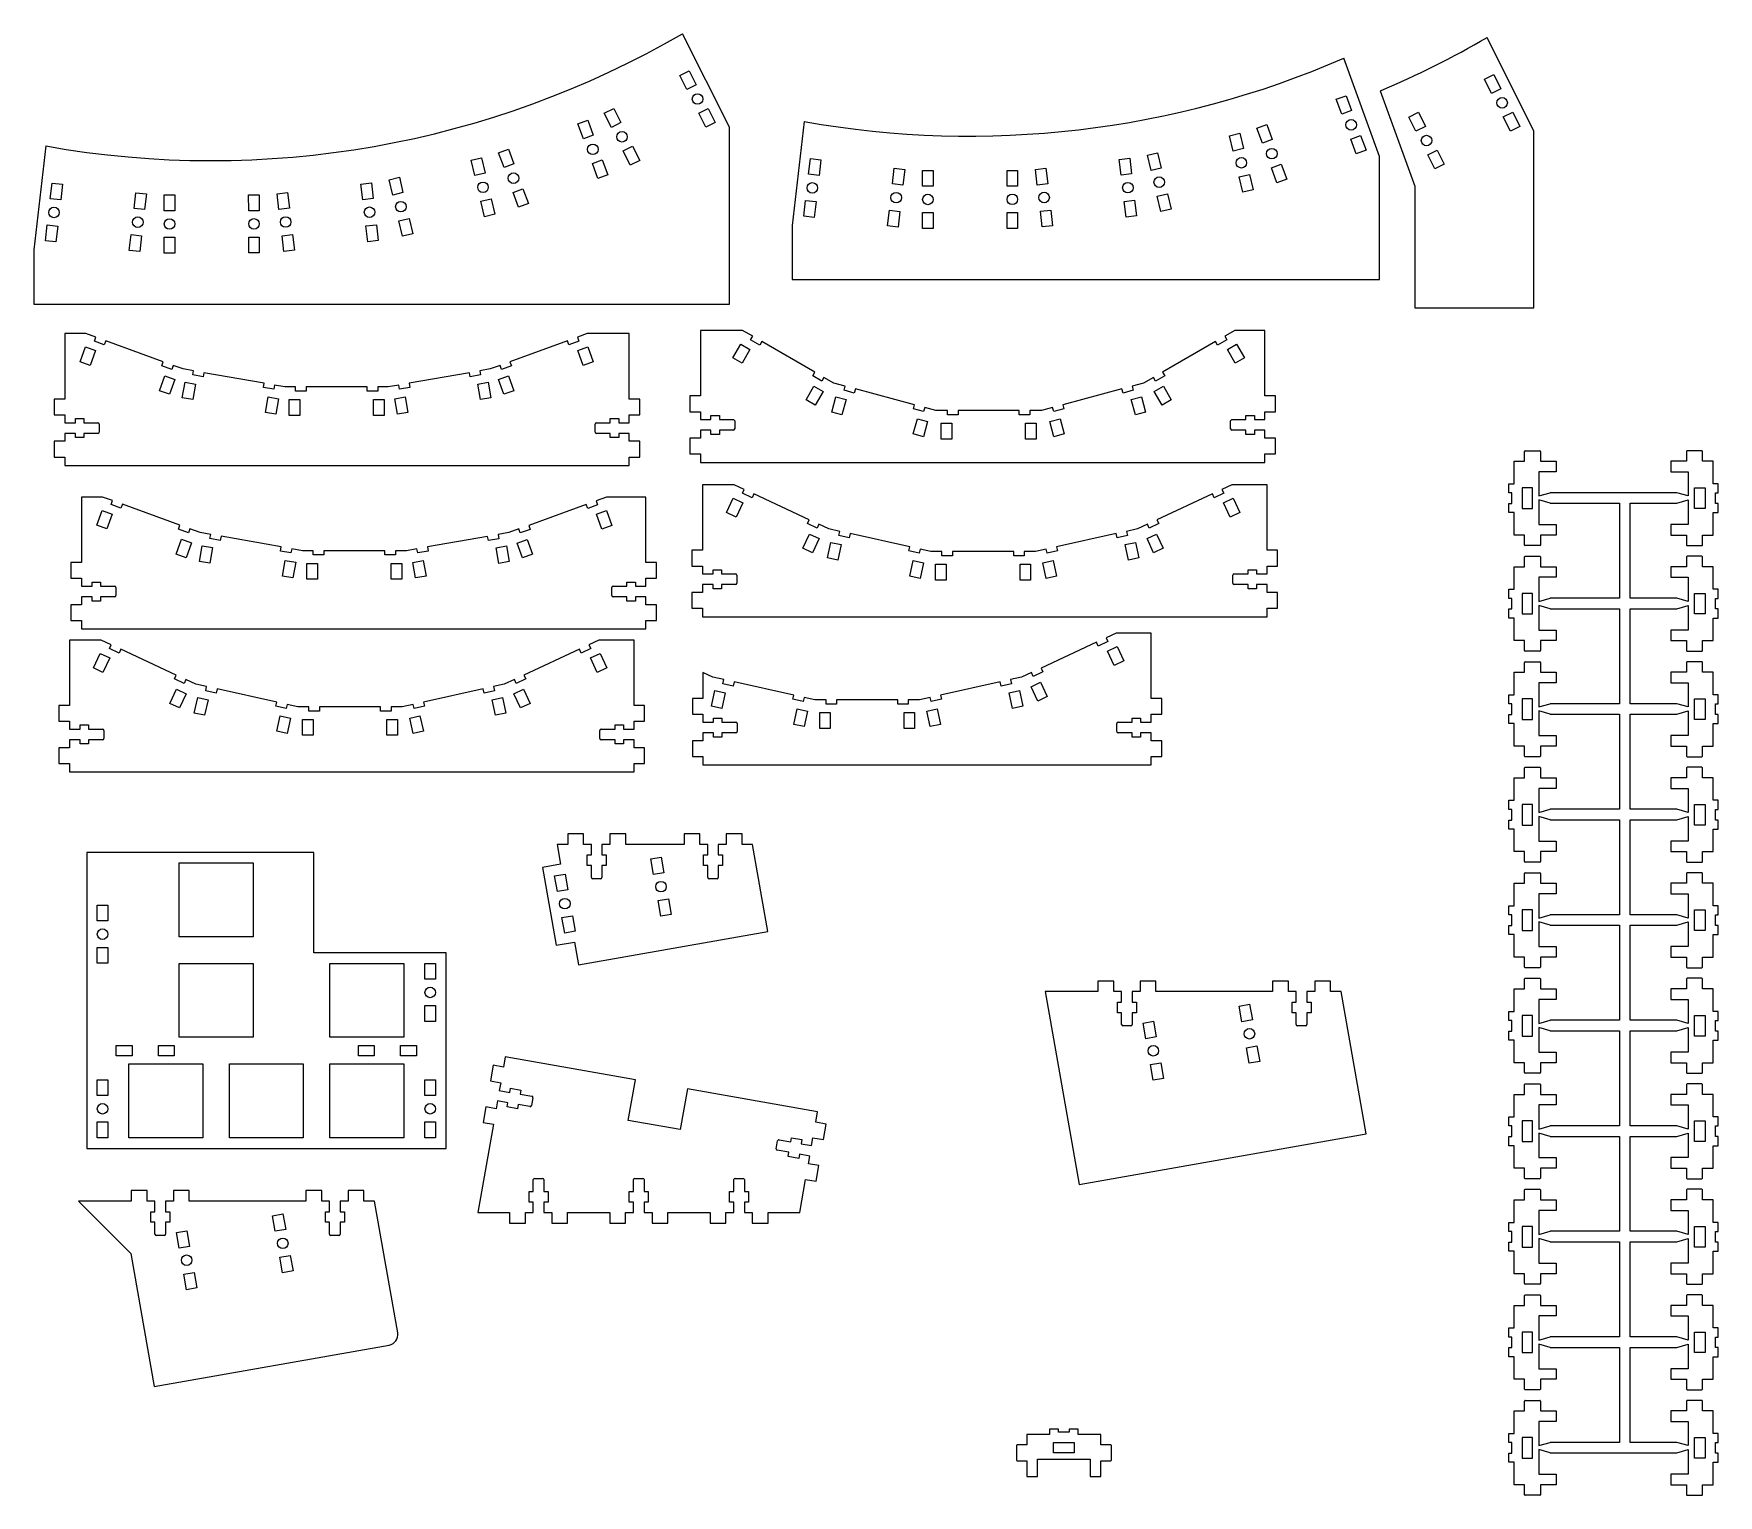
# Model space of a CAD drawing. Header units: millimetres. Extents: x 3 to 322, y 12 to 289.
import ezdxf

# ---------------------------------------------------------------- set-up
doc = ezdxf.new("R2010")
doc.units = ezdxf.units.MM
doc.layers.add('Visible (ISO)', color=5, linetype='Continuous', lineweight=5, true_color=0x0000ff)

msp = doc.modelspace()

# ---------------------------------------------------------------- linework, layer by layer
at = {"layer": 'Visible (ISO)'}
for p, q in [((135.01, 271.29), (126.13, 289.03)), ((287.5, 270.57), (278.62, 288.31)), ((258.24, 265.73), (251.47, 284.38)), ((125.61, 281.12), (127.4, 282.02)), ((126.96, 278.44), (125.61, 281.12)), ((127.4, 282.02), (128.74, 279.34)), ((278.1, 280.4), (279.89, 281.3)), ((279.89, 281.3), (281.24, 278.61)), ((128.74, 279.34), (126.96, 278.44)), ((258.38, 278.22), (264.95, 260.15)), ((279.45, 277.72), (278.1, 280.4)), ((281.24, 278.61), (279.45, 277.72)), ((111.3, 273.96), (113.09, 274.86)), ((113.09, 274.86), (114.44, 272.17)), ((129.19, 273.97), (130.98, 274.87)), ((130.98, 274.87), (132.32, 272.18)), ((250.04, 276.59), (251.92, 277.27)), ((251.07, 273.77), (250.04, 276.59)), ((251.92, 277.27), (252.95, 274.45)), ((106.31, 271.94), (108.19, 272.62)), ((107.33, 269.12), (106.31, 271.94)), ((108.19, 272.62), (109.21, 269.8)), ((112.65, 271.28), (111.3, 273.96)), ((114.44, 272.17), (112.65, 271.28)), ((130.54, 271.29), (129.19, 273.97)), ((132.32, 272.18), (130.54, 271.29)), ((149.16, 272.4), (146.88, 252.69)), ((235, 271.13), (236.88, 271.81)), ((236.88, 271.81), (237.91, 268.99)), ((252.95, 274.45), (251.07, 273.77)), ((263.8, 273.24), (265.59, 274.13)), ((265.14, 270.55), (263.8, 273.24)), ((266.93, 271.45), (265.14, 270.55)), ((265.59, 274.13), (266.93, 271.45)), ((281.69, 273.25), (283.47, 274.14)), ((283.03, 270.56), (281.69, 273.25)), ((284.82, 271.46), (283.03, 270.56)), ((283.47, 274.14), (284.82, 271.46)), ((109.21, 269.8), (107.33, 269.12)), ((135.01, 237.77), (135.01, 271.29)), ((229.81, 269.69), (231.75, 270.15)), ((230.5, 266.77), (229.81, 269.69)), ((231.75, 270.15), (232.44, 267.24)), ((236.03, 268.31), (235, 271.13)), ((237.91, 268.99), (236.03, 268.31)), ((252.77, 269.07), (254.65, 269.75)), ((253.8, 266.25), (252.77, 269.07)), ((254.65, 269.75), (255.68, 266.93)), ((287.5, 237.05), (287.5, 270.57)), ((5.42, 267.75), (3.15, 248.04)), ((86.07, 265.04), (88.02, 265.51)), ((86.76, 262.13), (86.07, 265.04)), ((88.02, 265.51), (88.71, 262.59)), ((91.27, 266.48), (93.15, 267.16)), ((92.29, 263.66), (91.27, 266.48)), ((93.15, 267.16), (94.17, 264.34)), ((109.04, 264.42), (110.92, 265.1)), ((110.92, 265.1), (111.94, 262.28)), ((114.89, 266.81), (116.67, 267.7)), ((116.23, 264.13), (114.89, 266.81)), ((118.02, 265.02), (116.23, 264.13)), ((116.67, 267.7), (118.02, 265.02)), ((150.02, 262.39), (150.36, 265.37)), ((150.36, 265.37), (152.35, 265.14)), ((152.35, 265.14), (152, 262.16)), ((208.91, 265.19), (210.89, 265.42)), ((209.26, 262.21), (208.91, 265.19)), ((210.89, 265.42), (211.24, 262.44)), ((214.24, 266.01), (216.18, 266.47)), ((214.93, 263.09), (214.24, 266.01)), ((216.18, 266.47), (216.87, 263.55)), ((232.44, 267.24), (230.5, 266.77)), ((255.68, 266.93), (253.8, 266.25)), ((258.24, 242.42), (258.24, 265.73)), ((267.38, 266.08), (269.17, 266.98)), ((268.72, 263.4), (267.38, 266.08)), ((269.17, 266.98), (270.51, 264.3)), ((88.71, 262.59), (86.76, 262.13)), ((94.17, 264.34), (92.29, 263.66)), ((110.06, 261.6), (109.04, 264.42)), ((111.94, 262.28), (110.06, 261.6)), ((152, 262.16), (150.02, 262.39)), ((165.91, 260.56), (166.25, 263.54)), ((166.25, 263.54), (168.24, 263.31)), ((168.24, 263.31), (167.9, 260.33)), ((171.63, 260.11), (171.63, 263.11)), ((171.63, 263.11), (173.63, 263.11)), ((173.63, 263.11), (173.63, 260.11)), ((187.63, 263.12), (189.63, 263.13)), ((187.63, 260.12), (187.63, 263.12)), ((189.63, 263.13), (189.63, 260.13)), ((193.02, 263.32), (195, 263.56)), ((193.37, 260.35), (193.02, 263.32)), ((195, 263.56), (195.35, 260.58)), ((211.24, 262.44), (209.26, 262.21)), ((216.87, 263.55), (214.93, 263.09)), ((231.65, 261.91), (233.59, 262.37)), ((232.34, 258.99), (231.65, 261.91)), ((233.59, 262.37), (234.29, 259.45)), ((237.73, 263.61), (239.61, 264.29)), ((238.76, 260.79), (237.73, 263.61)), ((239.61, 264.29), (240.64, 261.47)), ((270.51, 264.3), (268.72, 263.4)), ((6.28, 257.74), (6.63, 260.72)), ((6.63, 260.72), (8.61, 260.49)), ((8.61, 260.49), (8.27, 257.51)), ((22.18, 255.91), (22.52, 258.89)), ((22.52, 258.89), (24.51, 258.66)), ((24.51, 258.66), (24.16, 255.68)), ((49.28, 258.68), (51.27, 258.91)), ((49.63, 255.7), (49.28, 258.68)), ((51.27, 258.91), (51.62, 255.93)), ((65.17, 260.54), (67.16, 260.77)), ((65.52, 257.56), (65.17, 260.54)), ((67.16, 260.77), (67.51, 257.79)), ((70.5, 261.36), (72.45, 261.82)), ((71.19, 258.44), (70.5, 261.36)), ((73.14, 258.9), (71.19, 258.44)), ((72.45, 261.82), (73.14, 258.9)), ((94, 258.96), (95.88, 259.64)), ((95.02, 256.14), (94, 258.96)), ((95.88, 259.64), (96.9, 256.82)), ((167.9, 260.33), (165.91, 260.56)), ((173.63, 260.11), (171.63, 260.11)), ((189.63, 260.13), (187.63, 260.12)), ((195.35, 260.58), (193.37, 260.35)), ((216.08, 258.22), (218.02, 258.68)), ((218.02, 258.68), (218.72, 255.76)), ((234.29, 259.45), (232.34, 258.99)), ((240.64, 261.47), (238.76, 260.79)), ((264.95, 260.15), (264.95, 237.05)), ((8.27, 257.51), (6.28, 257.74)), ((24.16, 255.68), (22.18, 255.91)), ((27.89, 258.46), (29.89, 258.46)), ((27.9, 255.46), (27.89, 258.46)), ((29.9, 255.46), (27.9, 255.46)), ((29.89, 258.46), (29.9, 255.46)), ((43.89, 258.47), (45.89, 258.48)), ((43.9, 255.47), (43.89, 258.47)), ((45.9, 255.48), (43.9, 255.47)), ((45.89, 258.48), (45.9, 255.48)), ((51.62, 255.93), (49.63, 255.7)), ((67.51, 257.79), (65.52, 257.56)), ((87.91, 257.26), (89.86, 257.72)), ((88.61, 254.34), (87.91, 257.26)), ((89.86, 257.72), (90.55, 254.8)), ((96.9, 256.82), (95.02, 256.14)), ((149.1, 254.45), (149.44, 257.43)), ((149.44, 257.43), (151.43, 257.2)), ((151.43, 257.2), (151.08, 254.22)), ((164.99, 252.61), (165.34, 255.59)), ((165.34, 255.59), (167.32, 255.36)), ((193.95, 255.38), (195.93, 255.61)), ((195.93, 255.61), (196.28, 252.63)), ((209.84, 257.24), (211.82, 257.47)), ((210.19, 254.26), (209.84, 257.24)), ((211.82, 257.47), (212.17, 254.49)), ((216.77, 255.3), (216.08, 258.22)), ((218.72, 255.76), (216.77, 255.3)), ((5.36, 249.8), (5.71, 252.78)), ((5.71, 252.78), (7.69, 252.55)), ((7.69, 252.55), (7.35, 249.57)), ((66.1, 252.59), (68.09, 252.82)), ((66.45, 249.61), (66.1, 252.59)), ((68.09, 252.82), (68.44, 249.84)), ((72.34, 253.57), (74.29, 254.03)), ((73.04, 250.65), (72.34, 253.57)), ((74.29, 254.03), (74.98, 251.12)), ((90.55, 254.8), (88.61, 254.34)), ((146.88, 252.69), (146.88, 242.42)), ((151.08, 254.22), (149.1, 254.45)), ((166.98, 252.38), (164.99, 252.61)), ((167.32, 255.36), (166.98, 252.38)), ((171.64, 252.11), (171.63, 255.11)), ((171.63, 255.11), (173.63, 255.11)), ((173.63, 255.11), (173.64, 252.11)), ((187.63, 255.12), (189.63, 255.13)), ((187.64, 252.12), (187.63, 255.12)), ((189.63, 255.13), (189.64, 252.13)), ((194.3, 252.4), (193.95, 255.38)), ((196.28, 252.63), (194.3, 252.4)), ((212.17, 254.49), (210.19, 254.26)), ((7.35, 249.57), (5.36, 249.8)), ((21.26, 247.96), (21.6, 250.94)), ((21.6, 250.94), (23.59, 250.71)), ((23.59, 250.71), (23.24, 247.73)), ((27.9, 250.46), (29.9, 250.46)), ((27.9, 247.46), (27.9, 250.46)), ((29.9, 250.46), (29.9, 247.46)), ((43.9, 250.47), (45.9, 250.48)), ((43.9, 247.47), (43.9, 250.47)), ((45.9, 250.48), (45.9, 247.48)), ((50.21, 250.73), (52.2, 250.96)), ((50.56, 247.75), (50.21, 250.73)), ((52.2, 250.96), (52.55, 247.98)), ((68.44, 249.84), (66.45, 249.61)), ((74.98, 251.12), (73.04, 250.65)), ((173.64, 252.11), (171.64, 252.11)), ((189.64, 252.13), (187.64, 252.12)), ((3.15, 248.04), (3.15, 237.77)), ((23.24, 247.73), (21.26, 247.96)), ((29.9, 247.46), (27.9, 247.46)), ((45.9, 247.48), (43.9, 247.47)), ((52.55, 247.98), (50.56, 247.75)), ((146.88, 242.42), (258.24, 242.42)), ((3.15, 237.77), (135.01, 237.77)), ((264.95, 237.05), (287.5, 237.05)), ((9.04, 232.18), (9.04, 219.78)), ((13.04, 232.18), (9.04, 232.18)), ((14.92, 231.5), (13.04, 232.18)), ((14.65, 230.74), (14.92, 231.5)), ((16.53, 230.06), (14.65, 230.74)), ((16.8, 230.81), (16.53, 230.06)), ((27.7, 226.84), (16.8, 230.81)), ((104.32, 230.81), (93.42, 226.84)), ((104.6, 230.06), (104.32, 230.81)), ((106.48, 230.74), (104.6, 230.06)), ((108.08, 232.18), (106.2, 231.5)), ((106.2, 231.5), (106.48, 230.74)), ((116.04, 232.18), (108.08, 232.18)), ((116.04, 219.78), (116.04, 232.18)), ((129.51, 232.78), (129.51, 220.38)), ((137.51, 232.78), (129.51, 232.78)), ((135.68, 227.6), (137.18, 230.2)), ((137.18, 230.2), (138.91, 229.2)), ((139.42, 231.68), (137.51, 232.78)), ((139.02, 230.99), (139.42, 231.68)), ((140.75, 229.99), (139.02, 230.99)), ((141.15, 230.68), (140.75, 229.99)), ((151.2, 224.88), (141.15, 230.68)), ((227.15, 230.68), (217.11, 224.88)), ((227.55, 229.99), (227.15, 230.68)), ((229.29, 230.99), (227.55, 229.99)), ((230.79, 232.78), (228.89, 231.68)), ((228.89, 231.68), (229.29, 230.99)), ((229.39, 229.2), (231.12, 230.2)), ((236.51, 232.78), (230.79, 232.78)), ((231.12, 230.2), (232.62, 227.6)), ((236.51, 220.38), (236.51, 232.78)), ((11.95, 226.83), (12.97, 229.65)), ((13.83, 226.15), (11.95, 226.83)), ((12.97, 229.65), (14.85, 228.97)), ((14.85, 228.97), (13.83, 226.15)), ((27.43, 226.09), (27.7, 226.84)), ((93.42, 226.84), (93.7, 226.09)), ((106.27, 228.97), (108.15, 229.65)), ((107.3, 226.15), (106.27, 228.97)), ((109.18, 226.83), (107.3, 226.15)), ((108.15, 229.65), (109.18, 226.83)), ((137.41, 226.6), (135.68, 227.6)), ((138.91, 229.2), (137.41, 226.6)), ((230.89, 226.6), (229.39, 229.2)), ((232.62, 227.6), (230.89, 226.6)), ((26.98, 221.36), (28.01, 224.18)), ((29.31, 225.41), (27.43, 226.09)), ((28.01, 224.18), (29.89, 223.5)), ((29.58, 226.16), (29.31, 225.41)), ((31.46, 225.48), (29.58, 226.16)), ((33.43, 225.13), (31.46, 225.48)), ((33.29, 224.34), (33.43, 225.13)), ((35.26, 223.99), (33.29, 224.34)), ((35.4, 224.78), (35.26, 223.99)), ((46.82, 222.77), (35.4, 224.78)), ((85.73, 224.78), (74.3, 222.77)), ((85.87, 223.99), (85.73, 224.78)), ((87.83, 224.34), (85.87, 223.99)), ((89.67, 225.48), (87.7, 225.13)), ((87.7, 225.13), (87.83, 224.34)), ((91.54, 226.16), (89.67, 225.48)), ((91.24, 223.5), (93.12, 224.18)), ((91.82, 225.41), (91.54, 226.16)), ((93.7, 226.09), (91.82, 225.41)), ((93.12, 224.18), (94.14, 221.36)), ((150.8, 224.19), (151.2, 224.88)), ((152.53, 223.19), (150.8, 224.19)), ((152.93, 223.88), (152.53, 223.19)), ((154.83, 222.78), (152.93, 223.88)), ((215.38, 223.88), (213.47, 222.78)), ((215.78, 223.19), (215.38, 223.88)), ((217.51, 224.19), (215.78, 223.19)), ((217.11, 224.88), (217.51, 224.19)), ((28.86, 220.68), (26.98, 221.36)), ((29.89, 223.5), (28.86, 220.68)), ((31.31, 220.02), (31.83, 222.97)), ((31.83, 222.97), (33.8, 222.63)), ((33.8, 222.63), (33.28, 219.67)), ((46.69, 221.98), (46.82, 222.77)), ((48.65, 221.63), (46.69, 221.98)), ((48.79, 222.42), (48.65, 221.63)), ((50.76, 222.07), (48.79, 222.42)), ((52.76, 222.07), (50.76, 222.07)), ((52.76, 221.27), (52.76, 222.07)), ((54.76, 221.27), (52.76, 221.27)), ((54.76, 222.07), (54.76, 221.27)), ((66.36, 222.07), (54.76, 222.07)), ((66.36, 221.27), (66.36, 222.07)), ((68.36, 221.27), (66.36, 221.27)), ((68.36, 222.07), (68.36, 221.27)), ((70.36, 222.07), (68.36, 222.07)), ((72.33, 222.42), (70.36, 222.07)), ((72.47, 221.63), (72.33, 222.42)), ((74.44, 221.98), (72.47, 221.63)), ((74.3, 222.77), (74.44, 221.98)), ((87.32, 222.63), (89.29, 222.97)), ((87.85, 219.67), (87.32, 222.63)), ((89.29, 222.97), (89.82, 220.02)), ((92.26, 220.68), (91.24, 223.5)), ((94.14, 221.36), (92.26, 220.68)), ((129.51, 220.38), (127.51, 220.38)), ((127.51, 220.38), (127.51, 217.38)), ((149.53, 219.6), (151.03, 222.2)), ((151.03, 222.2), (152.77, 221.2)), ((152.77, 221.2), (151.27, 218.6)), ((156.96, 222.21), (154.83, 222.78)), ((156.75, 221.44), (156.96, 222.21)), ((158.68, 220.92), (156.75, 221.44)), ((158.89, 221.69), (158.68, 220.92)), ((170.09, 218.69), (158.89, 221.69)), ((209.41, 221.69), (198.21, 218.69)), ((209.62, 220.92), (209.41, 221.69)), ((211.55, 221.44), (209.62, 220.92)), ((213.47, 222.78), (211.35, 222.21)), ((211.35, 222.21), (211.55, 221.44)), ((215.54, 221.2), (217.27, 222.2)), ((217.04, 218.6), (215.54, 221.2)), ((217.27, 222.2), (218.77, 219.6)), ((238.51, 220.38), (236.51, 220.38)), ((238.51, 217.38), (238.51, 220.38)), ((9.04, 219.78), (7.04, 219.78)), ((7.04, 219.78), (7.04, 216.78)), ((33.28, 219.67), (31.31, 220.02)), ((47.07, 217.24), (47.59, 220.2)), ((49.04, 216.89), (47.07, 217.24)), ((47.59, 220.2), (49.56, 219.85)), ((49.56, 219.85), (49.04, 216.89)), ((51.56, 219.67), (53.56, 219.67)), ((51.56, 216.67), (51.56, 219.67)), ((53.56, 219.67), (53.56, 216.67)), ((67.56, 219.67), (69.56, 219.67)), ((67.56, 216.67), (67.56, 219.67)), ((69.56, 219.67), (69.56, 216.67)), ((71.57, 219.85), (73.54, 220.2)), ((72.09, 216.89), (71.57, 219.85)), ((74.06, 217.24), (72.09, 216.89)), ((73.54, 220.2), (74.06, 217.24)), ((89.82, 220.02), (87.85, 219.67)), ((118.04, 219.78), (116.04, 219.78)), ((118.04, 216.78), (118.04, 219.78)), ((127.51, 217.38), (129.51, 217.38)), ((129.51, 217.38), (129.51, 215.88)), ((151.27, 218.6), (149.53, 219.6)), ((154.4, 217.3), (155.18, 220.2)), ((156.33, 216.79), (154.4, 217.3)), ((155.18, 220.2), (157.11, 219.68)), ((157.11, 219.68), (156.33, 216.79)), ((169.89, 217.92), (170.09, 218.69)), ((171.82, 217.4), (169.89, 217.92)), ((172.03, 218.17), (171.82, 217.4)), ((174.15, 217.6), (172.03, 218.17)), ((176.35, 217.6), (174.15, 217.6)), ((176.35, 216.8), (176.35, 217.6)), ((178.35, 217.6), (178.35, 216.8)), ((189.95, 217.6), (178.35, 217.6)), ((189.95, 216.8), (189.95, 217.6)), ((191.95, 217.6), (191.95, 216.8)), ((194.15, 217.6), (191.95, 217.6)), ((196.28, 218.17), (194.15, 217.6)), ((196.48, 217.4), (196.28, 218.17)), ((198.42, 217.92), (196.48, 217.4)), ((198.21, 218.69), (198.42, 217.92)), ((211.19, 219.68), (213.13, 220.2)), ((211.97, 216.79), (211.19, 219.68)), ((213.9, 217.3), (211.97, 216.79)), ((213.13, 220.2), (213.9, 217.3)), ((218.77, 219.6), (217.04, 218.6)), ((236.51, 215.88), (236.51, 217.38)), ((236.51, 217.38), (238.51, 217.38)), ((7.04, 216.78), (9.04, 216.78)), ((9.04, 216.78), (9.04, 215.28)), ((9.04, 215.28), (11.04, 215.28)), ((11.04, 215.28), (11.04, 216.08)), ((11.04, 216.08), (12.64, 216.08)), ((12.64, 216.08), (12.64, 215.28)), ((12.64, 215.28), (15.29, 215.28)), ((15.54, 215.03), (15.54, 213.53)), ((53.56, 216.67), (51.56, 216.67)), ((69.56, 216.67), (67.56, 216.67)), ((109.54, 213.53), (109.54, 215.03)), ((109.79, 215.28), (112.44, 215.28)), ((112.44, 215.28), (112.44, 216.08)), ((112.44, 216.08), (114.04, 216.08)), ((114.04, 216.08), (114.04, 215.28)), ((114.04, 215.28), (116.04, 215.28)), ((116.04, 215.28), (116.04, 216.78)), ((116.04, 216.78), (118.04, 216.78)), ((129.51, 215.88), (131.51, 215.88)), ((131.51, 215.88), (131.51, 216.68)), ((131.51, 216.68), (133.11, 216.68)), ((133.11, 216.68), (133.11, 215.88)), ((133.11, 215.88), (135.76, 215.88)), ((136.01, 215.63), (136.01, 214.13)), ((169.86, 213.16), (170.63, 216.06)), ((170.63, 216.06), (172.56, 215.54)), ((172.56, 215.54), (171.79, 212.64)), ((175.15, 215.2), (177.15, 215.2)), ((175.15, 212.2), (175.15, 215.2)), ((178.35, 216.8), (176.35, 216.8)), ((177.15, 215.2), (177.15, 212.2)), ((191.95, 216.8), (189.95, 216.8)), ((191.15, 212.2), (191.15, 215.2)), ((191.15, 215.2), (193.15, 215.2)), ((193.15, 215.2), (193.15, 212.2)), ((195.74, 215.54), (197.67, 216.06)), ((196.52, 212.64), (195.74, 215.54)), ((197.67, 216.06), (198.45, 213.16)), ((230.01, 214.13), (230.01, 215.63)), ((230.26, 215.88), (232.91, 215.88)), ((232.91, 215.88), (232.91, 216.68)), ((232.91, 216.68), (234.51, 216.68)), ((234.51, 216.68), (234.51, 215.88)), ((234.51, 215.88), (236.51, 215.88)), ((9.04, 211.78), (7.04, 211.78)), ((7.04, 211.78), (7.04, 208.78)), ((11.04, 213.28), (9.04, 213.28)), ((9.04, 213.28), (9.04, 211.78)), ((11.04, 212.48), (11.04, 213.28)), ((12.64, 212.48), (11.04, 212.48)), ((15.29, 213.28), (12.64, 213.28)), ((12.64, 213.28), (12.64, 212.48)), ((112.44, 213.28), (109.79, 213.28)), ((112.44, 212.48), (112.44, 213.28)), ((114.04, 212.48), (112.44, 212.48)), ((116.04, 213.28), (114.04, 213.28)), ((114.04, 213.28), (114.04, 212.48)), ((116.04, 211.78), (116.04, 213.28)), ((118.04, 211.78), (116.04, 211.78)), ((118.04, 208.78), (118.04, 211.78)), ((129.51, 212.38), (127.51, 212.38)), ((127.51, 212.38), (127.51, 209.38)), ((131.51, 213.88), (129.51, 213.88)), ((129.51, 213.88), (129.51, 212.38)), ((131.51, 213.08), (131.51, 213.88)), ((133.11, 213.08), (131.51, 213.08)), ((135.76, 213.88), (133.11, 213.88)), ((133.11, 213.88), (133.11, 213.08)), ((171.79, 212.64), (169.86, 213.16)), ((177.15, 212.2), (175.15, 212.2)), ((193.15, 212.2), (191.15, 212.2)), ((198.45, 213.16), (196.52, 212.64)), ((232.91, 213.88), (230.26, 213.88)), ((232.91, 213.08), (232.91, 213.88)), ((234.51, 213.08), (232.91, 213.08)), ((236.51, 213.88), (234.51, 213.88)), ((234.51, 213.88), (234.51, 213.08)), ((236.51, 212.38), (236.51, 213.88)), ((238.51, 212.38), (236.51, 212.38)), ((238.51, 209.38), (238.51, 212.38)), ((7.04, 208.78), (9.04, 208.78)), ((9.04, 208.78), (9.04, 207.18)), ((116.04, 207.18), (116.04, 208.78)), ((116.04, 208.78), (118.04, 208.78)), ((127.51, 209.38), (129.51, 209.38)), ((129.51, 209.38), (129.51, 207.78)), ((129.51, 207.78), (236.51, 207.78)), ((236.51, 207.78), (236.51, 209.38)), ((236.51, 209.38), (238.51, 209.38)), ((283.74, 207.99), (285.74, 207.99)), ((283.74, 203.72), (283.74, 207.99)), ((285.74, 207.99), (285.74, 209.86)), ((285.86, 209.99), (288.61, 209.99)), ((288.74, 209.86), (288.74, 207.99)), ((288.74, 207.99), (291.74, 207.99)), ((291.74, 207.99), (291.74, 205.99)), ((313.44, 207.99), (313.44, 205.99)), ((316.44, 207.99), (313.44, 207.99)), ((316.44, 209.86), (316.44, 207.99)), ((319.32, 209.99), (316.57, 209.99)), ((319.44, 207.99), (319.44, 209.86)), ((321.44, 207.99), (319.44, 207.99)), ((321.44, 203.72), (321.44, 207.99)), ((9.04, 207.18), (116.04, 207.18)), ((288.44, 205.99), (288.44, 201.41)), ((291.74, 205.99), (288.44, 205.99)), ((313.44, 205.99), (316.74, 205.99)), ((316.74, 205.99), (316.74, 201.41)), ((12.2, 201.2), (12.2, 188.8)), ((16.2, 201.2), (12.2, 201.2)), ((18.08, 200.52), (16.2, 201.2)), ((111.73, 201.2), (109.76, 200.48)), ((119.2, 201.2), (111.73, 201.2)), ((119.2, 188.8), (119.2, 201.2)), ((129.92, 203.52), (129.92, 191.12)), ((135.92, 203.52), (129.92, 203.52)), ((137.82, 202.63), (135.92, 203.52)), ((137.49, 201.91), (137.82, 202.63)), ((139.3, 201.06), (137.49, 201.91)), ((139.64, 201.79), (139.3, 201.06)), ((150.15, 196.89), (139.64, 201.79)), ((226.56, 201.79), (216.04, 196.89)), ((226.89, 201.06), (226.56, 201.79)), ((228.71, 201.91), (226.89, 201.06)), ((230.27, 203.52), (228.37, 202.63)), ((228.37, 202.63), (228.71, 201.91)), ((236.92, 203.52), (230.27, 203.52)), ((236.92, 191.12), (236.92, 203.52)), ((282.74, 203.72), (283.74, 203.72)), ((282.74, 201.99), (282.74, 203.72)), ((283.29, 201.99), (282.74, 201.99)), ((283.29, 199.99), (283.29, 201.99)), ((285.24, 202.94), (285.24, 199.04)), ((287.24, 202.94), (285.24, 202.94)), ((287.24, 199.04), (287.24, 202.94)), ((288.44, 201.41), (290.59, 202.03)), ((314.59, 202.03), (290.59, 202.03)), ((316.74, 201.41), (314.59, 202.03)), ((317.94, 199.04), (317.94, 202.94)), ((317.94, 202.94), (319.94, 202.94)), ((319.94, 202.94), (319.94, 199.04)), ((322.44, 203.72), (321.44, 203.72)), ((321.89, 201.99), (322.44, 201.99)), ((321.89, 199.99), (321.89, 201.99)), ((322.44, 201.99), (322.44, 203.72)), ((15.11, 195.86), (16.14, 198.67)), ((16.14, 198.67), (18.01, 197.99)), ((18.01, 197.99), (16.99, 195.17)), ((17.81, 199.77), (18.08, 200.52)), ((19.69, 199.08), (17.81, 199.77)), ((19.96, 199.83), (19.69, 199.08)), ((30.86, 195.87), (19.96, 199.83)), ((107.88, 199.8), (96.98, 195.83)), ((108.15, 199.05), (107.88, 199.8)), ((110.03, 199.73), (108.15, 199.05)), ((109.76, 200.48), (110.03, 199.73)), ((109.83, 197.96), (111.7, 198.64)), ((111.7, 198.64), (112.73, 195.82)), ((134.45, 198.25), (135.72, 200.97)), ((136.27, 197.4), (134.45, 198.25)), ((135.72, 200.97), (137.53, 200.12)), ((137.53, 200.12), (136.27, 197.4)), ((228.66, 200.12), (230.47, 200.97)), ((229.93, 197.4), (228.66, 200.12)), ((231.74, 198.25), (229.93, 197.4)), ((230.47, 200.97), (231.74, 198.25)), ((282.74, 199.99), (283.29, 199.99)), ((282.74, 198.26), (282.74, 199.99)), ((283.74, 198.26), (282.74, 198.26)), ((283.74, 193.99), (283.74, 198.26)), ((285.24, 199.04), (287.24, 199.04)), ((290.59, 200.03), (288.44, 200.66)), ((288.44, 200.66), (288.44, 195.99)), ((290.59, 200.03), (303.74, 200.03)), ((303.74, 200.03), (303.74, 182.03)), ((305.74, 182.03), (305.74, 200.03)), ((305.74, 200.03), (314.59, 200.03)), ((314.59, 200.03), (316.74, 200.66)), ((316.74, 200.66), (316.74, 195.99)), ((319.94, 199.04), (317.94, 199.04)), ((321.44, 198.26), (322.44, 198.26)), ((321.44, 193.99), (321.44, 198.26)), ((322.44, 199.99), (321.89, 199.99)), ((322.44, 198.26), (322.44, 199.99)), ((16.99, 195.17), (15.11, 195.86)), ((30.59, 195.12), (30.86, 195.87)), ((32.47, 194.43), (30.59, 195.12)), ((32.74, 195.18), (32.47, 194.43)), ((34.72, 194.47), (32.74, 195.18)), ((95.1, 195.15), (93.22, 194.47)), ((95.37, 194.4), (95.1, 195.15)), ((97.25, 195.08), (95.37, 194.4)), ((96.98, 195.83), (97.25, 195.08)), ((110.85, 195.14), (109.83, 197.96)), ((112.73, 195.82), (110.85, 195.14)), ((149.81, 196.16), (150.15, 196.89)), ((151.62, 195.32), (149.81, 196.16)), ((151.96, 196.04), (151.62, 195.32)), ((153.87, 195.15), (151.96, 196.04)), ((155.92, 194.7), (153.87, 195.15)), ((212.33, 195.15), (210.28, 194.7)), ((214.23, 196.04), (212.33, 195.15)), ((214.57, 195.32), (214.23, 196.04)), ((216.38, 196.16), (214.57, 195.32)), ((216.04, 196.89), (216.38, 196.16)), ((288.44, 195.99), (291.74, 195.99)), ((291.74, 195.99), (291.74, 193.99)), ((313.44, 195.99), (313.44, 193.99)), ((316.74, 195.99), (313.44, 195.99)), ((30.14, 190.38), (31.17, 193.2)), ((31.17, 193.2), (33.05, 192.52)), ((33.05, 192.52), (32.02, 189.7)), ((34.57, 189.01), (35.09, 191.96)), ((36.69, 194.12), (34.72, 194.47)), ((35.09, 191.96), (37.06, 191.62)), ((37.06, 191.62), (36.54, 188.66)), ((36.55, 193.33), (36.69, 194.12)), ((38.52, 192.98), (36.55, 193.33)), ((38.66, 193.77), (38.52, 192.98)), ((50.08, 191.76), (38.66, 193.77)), ((49.94, 190.97), (50.08, 191.76)), ((89.18, 193.75), (77.76, 191.74)), ((77.76, 191.74), (77.9, 190.95)), ((89.32, 192.97), (89.18, 193.75)), ((91.29, 193.31), (89.32, 192.97)), ((90.78, 191.6), (92.75, 191.95)), ((91.3, 188.64), (90.78, 191.6)), ((93.22, 194.47), (91.15, 194.1)), ((91.15, 194.1), (91.29, 193.31)), ((92.75, 191.95), (93.27, 188.99)), ((94.79, 192.48), (96.67, 193.17)), ((95.82, 189.66), (94.79, 192.48)), ((96.67, 193.17), (97.7, 190.35)), ((148.95, 191.49), (150.22, 194.2)), ((150.22, 194.2), (152.04, 193.36)), ((152.04, 193.36), (150.77, 190.64)), ((153.58, 189.69), (154.22, 192.62)), ((154.22, 192.62), (156.18, 192.18)), ((156.18, 192.18), (155.53, 189.25)), ((155.74, 193.92), (155.92, 194.7)), ((157.7, 193.49), (155.74, 193.92)), ((157.87, 194.27), (157.7, 193.49)), ((169.19, 191.76), (157.87, 194.27)), ((169.02, 190.98), (169.19, 191.76)), ((208.32, 194.27), (197, 191.76)), ((197, 191.76), (197.17, 190.98)), ((208.5, 193.49), (208.32, 194.27)), ((210.45, 193.92), (208.5, 193.49)), ((210.01, 192.18), (211.97, 192.62)), ((210.66, 189.25), (210.01, 192.18)), ((210.28, 194.7), (210.45, 193.92)), ((211.97, 192.62), (212.62, 189.69)), ((214.16, 193.36), (215.97, 194.2)), ((215.42, 190.64), (214.16, 193.36)), ((215.97, 194.2), (217.24, 191.49)), ((285.74, 193.99), (283.74, 193.99)), ((285.74, 192.11), (285.74, 193.99)), ((288.61, 191.99), (285.86, 191.99)), ((288.74, 193.99), (288.74, 192.11)), ((291.74, 193.99), (288.74, 193.99)), ((313.44, 193.99), (316.44, 193.99)), ((316.44, 193.99), (316.44, 192.11)), ((316.57, 191.99), (319.32, 191.99)), ((319.44, 193.99), (321.44, 193.99)), ((319.44, 192.11), (319.44, 193.99)), ((12.2, 188.8), (10.2, 188.8)), ((10.2, 188.8), (10.2, 185.8)), ((32.02, 189.7), (30.14, 190.38)), ((36.54, 188.66), (34.57, 189.01)), ((51.91, 190.62), (49.94, 190.97)), ((50.32, 186.23), (50.84, 189.18)), ((50.84, 189.18), (52.81, 188.84)), ((52.05, 191.41), (51.91, 190.62)), ((54.12, 191.04), (52.05, 191.41)), ((52.81, 188.84), (52.29, 185.88)), ((56.12, 191.04), (54.12, 191.04)), ((54.92, 188.64), (56.92, 188.64)), ((54.92, 185.64), (54.92, 188.64)), ((56.12, 190.24), (56.12, 191.04)), ((58.12, 190.24), (56.12, 190.24)), ((56.92, 188.64), (56.92, 185.64)), ((58.12, 191.04), (58.12, 190.24)), ((69.72, 191.04), (58.12, 191.04)), ((69.72, 190.24), (69.72, 191.04)), ((71.72, 190.24), (69.72, 190.24)), ((70.92, 185.64), (70.92, 188.64)), ((70.92, 188.64), (72.92, 188.64)), ((71.72, 191.04), (71.72, 190.24)), ((73.82, 191.04), (71.72, 191.04)), ((72.92, 188.64), (72.92, 185.64)), ((75.79, 191.39), (73.82, 191.04)), ((75.02, 188.82), (76.99, 189.17)), ((75.54, 185.87), (75.02, 188.82)), ((75.93, 190.6), (75.79, 191.39)), ((77.9, 190.95), (75.93, 190.6)), ((76.99, 189.17), (77.51, 186.21)), ((93.27, 188.99), (91.3, 188.64)), ((97.7, 190.35), (95.82, 189.66)), ((121.2, 188.8), (119.2, 188.8)), ((121.2, 185.8), (121.2, 188.8)), ((129.92, 191.12), (127.92, 191.12)), ((127.92, 191.12), (127.92, 188.12)), ((150.77, 190.64), (148.95, 191.49)), ((155.53, 189.25), (153.58, 189.69)), ((170.97, 190.54), (169.02, 190.98)), ((169.2, 186.22), (169.85, 189.15)), ((169.85, 189.15), (171.8, 188.72)), ((171.15, 191.32), (170.97, 190.54)), ((173.2, 190.87), (171.15, 191.32)), ((171.8, 188.72), (171.15, 185.79)), ((175.3, 190.87), (173.2, 190.87)), ((174.1, 185.47), (174.1, 188.47)), ((174.1, 188.47), (176.1, 188.47)), ((175.3, 190.07), (175.3, 190.87)), ((177.3, 190.07), (175.3, 190.07)), ((176.1, 188.47), (176.1, 185.47)), ((188.9, 190.87), (177.3, 190.87)), ((177.3, 190.87), (177.3, 190.07)), ((188.9, 190.07), (188.9, 190.87)), ((190.9, 190.07), (188.9, 190.07)), ((190.1, 188.47), (192.1, 188.47)), ((190.1, 185.47), (190.1, 188.47)), ((193, 190.87), (190.9, 190.87)), ((190.9, 190.87), (190.9, 190.07)), ((192.1, 188.47), (192.1, 185.47)), ((195.05, 191.32), (193, 190.87)), ((194.39, 188.72), (196.35, 189.15)), ((195.04, 185.79), (194.39, 188.72)), ((195.22, 190.54), (195.05, 191.32)), ((197.17, 190.98), (195.22, 190.54)), ((196.35, 189.15), (197, 186.22)), ((212.62, 189.69), (210.66, 189.25)), ((217.24, 191.49), (215.42, 190.64)), ((238.92, 191.12), (236.92, 191.12)), ((238.92, 188.12), (238.92, 191.12)), ((285.74, 187.99), (285.74, 189.86)), ((285.86, 189.99), (288.61, 189.99)), ((288.74, 189.86), (288.74, 187.99)), ((316.44, 189.86), (316.44, 187.99)), ((319.32, 189.99), (316.57, 189.99)), ((319.44, 187.99), (319.44, 189.86)), ((10.2, 185.8), (12.2, 185.8)), ((12.2, 185.8), (12.2, 184.3)), ((52.29, 185.88), (50.32, 186.23)), ((56.92, 185.64), (54.92, 185.64)), ((72.92, 185.64), (70.92, 185.64)), ((77.51, 186.21), (75.54, 185.87)), ((119.2, 184.3), (119.2, 185.8)), ((119.2, 185.8), (121.2, 185.8)), ((127.92, 188.12), (129.92, 188.12)), ((129.92, 188.12), (129.92, 186.62)), ((129.92, 186.62), (131.92, 186.62)), ((131.92, 186.62), (131.92, 187.42)), ((131.92, 187.42), (133.52, 187.42)), ((133.52, 187.42), (133.52, 186.62)), ((133.52, 186.62), (136.17, 186.62)), ((136.42, 186.37), (136.42, 184.87)), ((171.15, 185.79), (169.2, 186.22)), ((176.1, 185.47), (174.1, 185.47)), ((192.1, 185.47), (190.1, 185.47)), ((197, 186.22), (195.04, 185.79)), ((230.42, 184.87), (230.42, 186.37)), ((230.67, 186.62), (233.32, 186.62)), ((233.32, 186.62), (233.32, 187.42)), ((233.32, 187.42), (234.92, 187.42)), ((234.92, 187.42), (234.92, 186.62)), ((234.92, 186.62), (236.92, 186.62)), ((236.92, 186.62), (236.92, 188.12)), ((236.92, 188.12), (238.92, 188.12)), ((283.74, 187.99), (285.74, 187.99)), ((283.74, 183.72), (283.74, 187.99)), ((288.44, 185.99), (288.44, 181.41)), ((291.74, 185.99), (288.44, 185.99)), ((288.74, 187.99), (291.74, 187.99)), ((291.74, 187.99), (291.74, 185.99)), ((313.44, 187.99), (313.44, 185.99)), ((316.44, 187.99), (313.44, 187.99)), ((313.44, 185.99), (316.74, 185.99)), ((316.74, 185.99), (316.74, 181.41)), ((321.44, 187.99), (319.44, 187.99)), ((321.44, 183.72), (321.44, 187.99)), ((12.2, 184.3), (14.2, 184.3)), ((14.2, 182.3), (12.2, 182.3)), ((12.2, 182.3), (12.2, 180.8)), ((14.2, 184.3), (14.2, 185.1)), ((14.2, 185.1), (15.8, 185.1)), ((14.2, 181.5), (14.2, 182.3)), ((15.8, 185.1), (15.8, 184.3)), ((15.8, 184.3), (18.45, 184.3)), ((18.45, 182.3), (15.8, 182.3)), ((15.8, 182.3), (15.8, 181.5)), ((18.7, 184.05), (18.7, 182.55)), ((112.7, 182.55), (112.7, 184.05)), ((112.95, 184.3), (115.6, 184.3)), ((115.6, 182.3), (112.95, 182.3)), ((115.6, 184.3), (115.6, 185.1)), ((115.6, 185.1), (117.2, 185.1)), ((115.6, 181.5), (115.6, 182.3)), ((117.2, 185.1), (117.2, 184.3)), ((117.2, 184.3), (119.2, 184.3)), ((119.2, 182.3), (117.2, 182.3)), ((117.2, 182.3), (117.2, 181.5)), ((119.2, 180.8), (119.2, 182.3)), ((129.92, 183.12), (127.92, 183.12)), ((127.92, 183.12), (127.92, 180.12)), ((131.92, 184.62), (129.92, 184.62)), ((129.92, 184.62), (129.92, 183.12)), ((131.92, 183.82), (131.92, 184.62)), ((133.52, 183.82), (131.92, 183.82)), ((136.17, 184.62), (133.52, 184.62)), ((133.52, 184.62), (133.52, 183.82)), ((233.32, 184.62), (230.67, 184.62)), ((233.32, 183.82), (233.32, 184.62)), ((234.92, 183.82), (233.32, 183.82)), ((236.92, 184.62), (234.92, 184.62)), ((234.92, 184.62), (234.92, 183.82)), ((236.92, 183.12), (236.92, 184.62)), ((238.92, 183.12), (236.92, 183.12)), ((238.92, 180.12), (238.92, 183.12)), ((282.74, 183.72), (283.74, 183.72)), ((282.74, 181.99), (282.74, 183.72)), ((285.24, 182.94), (285.24, 179.04)), ((287.24, 182.94), (285.24, 182.94)), ((287.24, 179.04), (287.24, 182.94)), ((288.44, 181.41), (290.59, 182.03)), ((303.74, 182.03), (290.59, 182.03)), ((314.59, 182.03), (305.74, 182.03)), ((316.74, 181.41), (314.59, 182.03)), ((317.94, 179.04), (317.94, 182.94)), ((317.94, 182.94), (319.94, 182.94)), ((319.94, 182.94), (319.94, 179.04)), ((322.44, 183.72), (321.44, 183.72)), ((322.44, 181.99), (322.44, 183.72)), ((12.2, 180.8), (10.2, 180.8)), ((10.2, 180.8), (10.2, 177.8)), ((15.8, 181.5), (14.2, 181.5)), ((117.2, 181.5), (115.6, 181.5)), ((121.2, 180.8), (119.2, 180.8)), ((121.2, 177.8), (121.2, 180.8)), ((127.92, 180.12), (129.92, 180.12)), ((129.92, 180.12), (129.92, 178.52)), ((236.92, 178.52), (236.92, 180.12)), ((236.92, 180.12), (238.92, 180.12)), ((283.29, 181.99), (282.74, 181.99)), ((282.74, 179.99), (283.29, 179.99)), ((282.74, 178.26), (282.74, 179.99)), ((283.29, 179.99), (283.29, 181.99)), ((285.24, 179.04), (287.24, 179.04)), ((290.59, 180.03), (288.44, 180.66)), ((288.44, 180.66), (288.44, 175.99)), ((290.59, 180.03), (303.74, 180.03)), ((303.74, 180.03), (303.74, 162.03)), ((305.74, 162.03), (305.74, 180.03)), ((305.74, 180.03), (314.59, 180.03)), ((314.59, 180.03), (316.74, 180.66)), ((316.74, 180.66), (316.74, 175.99)), ((319.94, 179.04), (317.94, 179.04)), ((321.89, 181.99), (322.44, 181.99)), ((321.89, 179.99), (321.89, 181.99)), ((322.44, 179.99), (321.89, 179.99)), ((322.44, 178.26), (322.44, 179.99)), ((10.2, 177.8), (12.2, 177.8)), ((12.2, 177.8), (12.2, 176.2)), ((12.2, 176.2), (119.2, 176.2)), ((119.2, 176.2), (119.2, 177.8)), ((119.2, 177.8), (121.2, 177.8)), ((129.92, 178.52), (236.92, 178.52)), ((283.74, 178.26), (282.74, 178.26)), ((283.74, 173.99), (283.74, 178.26)), ((288.44, 175.99), (291.74, 175.99)), ((291.74, 175.99), (291.74, 173.99)), ((313.44, 175.99), (313.44, 173.99)), ((316.74, 175.99), (313.44, 175.99)), ((321.44, 178.26), (322.44, 178.26)), ((321.44, 173.99), (321.44, 178.26)), ((9.94, 174.1), (9.94, 161.7)), ((15.94, 174.1), (9.94, 174.1)), ((17.84, 173.21), (15.94, 174.1)), ((17.5, 172.48), (17.84, 173.21)), ((19.32, 171.64), (17.5, 172.48)), ((108.72, 172.48), (106.91, 171.64)), ((110.29, 174.1), (108.39, 173.21)), ((108.39, 173.21), (108.72, 172.48)), ((116.94, 174.1), (110.29, 174.1)), ((116.94, 161.7), (116.94, 174.1)), ((204.58, 173.69), (194.07, 168.78)), ((204.92, 172.96), (204.58, 173.69)), ((206.73, 173.81), (204.92, 172.96)), ((208.3, 175.42), (206.39, 174.53)), ((206.39, 174.53), (206.73, 173.81)), ((206.68, 172.02), (208.5, 172.86)), ((214.95, 175.42), (208.3, 175.42)), ((208.5, 172.86), (209.76, 170.14)), ((214.95, 163.02), (214.95, 175.42)), ((285.74, 173.99), (283.74, 173.99)), ((285.74, 172.11), (285.74, 173.99)), ((288.74, 173.99), (288.74, 172.11)), ((291.74, 173.99), (288.74, 173.99)), ((313.44, 173.99), (316.44, 173.99)), ((316.44, 173.99), (316.44, 172.11)), ((319.44, 173.99), (321.44, 173.99)), ((319.44, 172.11), (319.44, 173.99)), ((14.47, 168.82), (15.74, 171.54)), ((15.74, 171.54), (17.55, 170.7)), ((17.55, 170.7), (16.28, 167.98)), ((19.65, 172.36), (19.32, 171.64)), ((30.17, 167.46), (19.65, 172.36)), ((106.57, 172.36), (96.06, 167.46)), ((106.91, 171.64), (106.57, 172.36)), ((108.67, 170.7), (110.49, 171.54)), ((109.94, 167.98), (108.67, 170.7)), ((110.49, 171.54), (111.76, 168.82)), ((207.95, 169.3), (206.68, 172.02)), ((209.76, 170.14), (207.95, 169.3)), ((285.74, 167.99), (285.74, 169.86)), ((288.61, 171.99), (285.86, 171.99)), ((285.86, 169.99), (288.61, 169.99)), ((288.74, 169.86), (288.74, 167.99)), ((316.44, 169.86), (316.44, 167.99)), ((316.57, 171.99), (319.32, 171.99)), ((319.32, 169.99), (316.57, 169.99)), ((319.44, 167.99), (319.44, 169.86)), ((16.28, 167.98), (14.47, 168.82)), ((29.83, 166.74), (30.17, 167.46)), ((31.64, 165.89), (29.83, 166.74)), ((31.98, 166.62), (31.64, 165.89)), ((33.88, 165.73), (31.98, 166.62)), ((94.25, 166.62), (92.34, 165.73)), ((94.59, 165.89), (94.25, 166.62)), ((96.4, 166.74), (94.59, 165.89)), ((96.06, 167.46), (96.4, 166.74)), ((111.76, 168.82), (109.94, 167.98)), ((129.99, 167.94), (129.99, 163.02)), ((131.89, 167.05), (129.99, 167.94)), ((133.94, 166.6), (131.89, 167.05)), ((133.77, 165.81), (133.94, 166.6)), ((135.89, 166.16), (135.72, 165.38)), ((147.22, 163.65), (135.89, 166.16)), ((186.35, 166.16), (175.02, 163.65)), ((186.52, 165.38), (186.35, 166.16)), ((190.35, 167.05), (188.3, 166.6)), ((188.3, 166.6), (188.47, 165.81)), ((192.26, 167.94), (190.35, 167.05)), ((192.18, 165.26), (193.99, 166.1)), ((192.59, 167.21), (192.26, 167.94)), ((194.41, 168.06), (192.59, 167.21)), ((193.99, 166.1), (195.26, 163.38)), ((194.07, 168.78), (194.41, 168.06)), ((283.74, 167.99), (285.74, 167.99)), ((283.74, 163.72), (283.74, 167.99)), ((288.74, 167.99), (291.74, 167.99)), ((291.74, 167.99), (291.74, 165.99)), ((313.44, 167.99), (313.44, 165.99)), ((316.44, 167.99), (313.44, 167.99)), ((321.44, 167.99), (319.44, 167.99)), ((321.44, 163.72), (321.44, 167.99)), ((28.97, 162.06), (30.24, 164.78)), ((30.24, 164.78), (32.05, 163.93)), ((32.05, 163.93), (30.78, 161.22)), ((33.59, 160.26), (34.24, 163.19)), ((35.93, 165.27), (33.88, 165.73)), ((34.24, 163.19), (36.19, 162.76)), ((35.76, 164.49), (35.93, 165.27)), ((37.71, 164.06), (35.76, 164.49)), ((37.89, 164.84), (37.71, 164.06)), ((49.21, 162.33), (37.89, 164.84)), ((88.34, 164.84), (77.02, 162.33)), ((88.51, 164.06), (88.34, 164.84)), ((90.47, 164.49), (88.51, 164.06)), ((90.03, 162.76), (91.98, 163.19)), ((92.34, 165.73), (90.29, 165.27)), ((90.29, 165.27), (90.47, 164.49)), ((91.98, 163.19), (92.63, 160.26)), ((94.17, 163.93), (95.99, 164.78)), ((95.44, 161.22), (94.17, 163.93)), ((95.99, 164.78), (97.25, 162.06)), ((129.99, 163.02), (127.99, 163.02)), ((127.99, 163.02), (127.99, 160.02)), ((131.6, 161.58), (132.25, 164.51)), ((132.25, 164.51), (134.2, 164.08)), ((134.2, 164.08), (133.55, 161.15)), ((135.72, 165.38), (133.77, 165.81)), ((147.05, 162.87), (147.22, 163.65)), ((149, 162.44), (147.05, 162.87)), ((149.17, 163.22), (149, 162.44)), ((151.22, 162.76), (149.17, 163.22)), ((173.07, 163.22), (171.02, 162.76)), ((173.24, 162.44), (173.07, 163.22)), ((175.2, 162.87), (173.24, 162.44)), ((175.02, 163.65), (175.2, 162.87)), ((188.47, 165.81), (186.52, 165.38)), ((188.04, 164.08), (189.99, 164.51)), ((188.69, 161.15), (188.04, 164.08)), ((189.99, 164.51), (190.64, 161.58)), ((193.45, 162.54), (192.18, 165.26)), ((195.26, 163.38), (193.45, 162.54)), ((216.95, 163.02), (214.95, 163.02)), ((216.95, 160.02), (216.95, 163.02)), ((282.74, 163.72), (283.74, 163.72)), ((282.74, 161.99), (282.74, 163.72)), ((285.24, 162.94), (285.24, 159.04)), ((287.24, 162.94), (285.24, 162.94)), ((287.24, 159.04), (287.24, 162.94)), ((288.44, 165.99), (288.44, 161.41)), ((291.74, 165.99), (288.44, 165.99)), ((313.44, 165.99), (316.74, 165.99)), ((316.74, 165.99), (316.74, 161.41)), ((317.94, 159.04), (317.94, 162.94)), ((317.94, 162.94), (319.94, 162.94)), ((319.94, 162.94), (319.94, 159.04)), ((322.44, 163.72), (321.44, 163.72)), ((322.44, 161.99), (322.44, 163.72)), ((9.94, 161.7), (7.94, 161.7)), ((7.94, 161.7), (7.94, 158.7)), ((30.78, 161.22), (28.97, 162.06)), ((35.55, 159.83), (33.59, 160.26)), ((36.19, 162.76), (35.55, 159.83)), ((49.04, 161.55), (49.21, 162.33)), ((50.99, 161.12), (49.04, 161.55)), ((49.21, 156.8), (49.86, 159.73)), ((49.86, 159.73), (51.82, 159.29)), ((51.16, 161.9), (50.99, 161.12)), ((53.21, 161.44), (51.16, 161.9)), ((55.31, 161.44), (53.21, 161.44)), ((55.31, 160.64), (55.31, 161.44)), ((57.31, 160.64), (55.31, 160.64)), ((68.91, 161.44), (57.31, 161.44)), ((57.31, 161.44), (57.31, 160.64)), ((68.91, 160.64), (68.91, 161.44)), ((70.91, 160.64), (68.91, 160.64)), ((73.01, 161.44), (70.91, 161.44)), ((70.91, 161.44), (70.91, 160.64)), ((75.06, 161.9), (73.01, 161.44)), ((74.41, 159.29), (76.36, 159.73)), ((75.24, 161.12), (75.06, 161.9)), ((77.19, 161.55), (75.24, 161.12)), ((76.36, 159.73), (77.01, 156.8)), ((77.02, 162.33), (77.19, 161.55)), ((90.68, 159.83), (90.03, 162.76)), ((92.63, 160.26), (90.68, 159.83)), ((97.25, 162.06), (95.44, 161.22)), ((118.94, 161.7), (116.94, 161.7)), ((118.94, 158.7), (118.94, 161.7)), ((127.99, 160.02), (129.99, 160.02)), ((129.99, 160.02), (129.99, 158.52)), ((133.55, 161.15), (131.6, 161.58)), ((147.22, 158.12), (147.87, 161.05)), ((147.87, 161.05), (149.82, 160.62)), ((149.82, 160.62), (149.17, 157.69)), ((153.32, 162.76), (151.22, 162.76)), ((152.12, 160.36), (154.12, 160.36)), ((152.12, 157.36), (152.12, 160.36)), ((153.32, 161.96), (153.32, 162.76)), ((155.32, 161.96), (153.32, 161.96)), ((154.12, 160.36), (154.12, 157.36)), ((166.92, 162.76), (155.32, 162.76)), ((155.32, 162.76), (155.32, 161.96)), ((166.92, 161.96), (166.92, 162.76)), ((168.92, 161.96), (166.92, 161.96)), ((168.12, 157.36), (168.12, 160.36)), ((168.12, 160.36), (170.12, 160.36)), ((171.02, 162.76), (168.92, 162.76)), ((168.92, 162.76), (168.92, 161.96)), ((170.12, 160.36), (170.12, 157.36)), ((172.42, 160.62), (174.37, 161.05)), ((173.07, 157.69), (172.42, 160.62)), ((174.37, 161.05), (175.02, 158.12)), ((190.64, 161.58), (188.69, 161.15)), ((214.95, 158.52), (214.95, 160.02)), ((214.95, 160.02), (216.95, 160.02)), ((283.29, 161.99), (282.74, 161.99)), ((282.74, 159.99), (283.29, 159.99)), ((282.74, 158.26), (282.74, 159.99)), ((283.29, 159.99), (283.29, 161.99)), ((288.44, 161.41), (290.59, 162.03)), ((290.59, 160.03), (288.44, 160.66)), ((288.44, 160.66), (288.44, 155.99)), ((303.74, 162.03), (290.59, 162.03)), ((290.59, 160.03), (303.74, 160.03)), ((303.74, 160.03), (303.74, 142.03)), ((314.59, 162.03), (305.74, 162.03)), ((305.74, 142.03), (305.74, 160.03)), ((305.74, 160.03), (314.59, 160.03)), ((316.74, 161.41), (314.59, 162.03)), ((314.59, 160.03), (316.74, 160.66)), ((316.74, 160.66), (316.74, 155.99)), ((321.89, 161.99), (322.44, 161.99)), ((321.89, 159.99), (321.89, 161.99)), ((322.44, 159.99), (321.89, 159.99)), ((322.44, 158.26), (322.44, 159.99)), ((7.94, 158.7), (9.94, 158.7)), ((9.94, 158.7), (9.94, 157.2)), ((9.94, 157.2), (11.94, 157.2)), ((11.94, 157.2), (11.94, 158)), ((11.94, 158), (13.54, 158)), ((13.54, 158), (13.54, 157.2)), ((13.54, 157.2), (16.19, 157.2)), ((16.44, 156.95), (16.44, 155.45)), ((51.17, 156.37), (49.21, 156.8)), ((51.82, 159.29), (51.17, 156.37)), ((54.11, 159.04), (56.11, 159.04)), ((54.11, 156.04), (54.11, 159.04)), ((56.11, 159.04), (56.11, 156.04)), ((70.11, 156.04), (70.11, 159.04)), ((70.11, 159.04), (72.11, 159.04)), ((72.11, 159.04), (72.11, 156.04)), ((75.06, 156.37), (74.41, 159.29)), ((77.01, 156.8), (75.06, 156.37)), ((110.44, 155.45), (110.44, 156.95)), ((110.69, 157.2), (113.34, 157.2)), ((113.34, 157.2), (113.34, 158)), ((113.34, 158), (114.94, 158)), ((114.94, 158), (114.94, 157.2)), ((114.94, 157.2), (116.94, 157.2)), ((116.94, 157.2), (116.94, 158.7)), ((116.94, 158.7), (118.94, 158.7)), ((129.99, 158.52), (131.99, 158.52)), ((131.99, 156.52), (129.99, 156.52)), ((129.99, 156.52), (129.99, 155.02)), ((131.99, 158.52), (131.99, 159.32)), ((131.99, 159.32), (133.59, 159.32)), ((131.99, 155.72), (131.99, 156.52)), ((133.59, 159.32), (133.59, 158.52)), ((133.59, 158.52), (136.24, 158.52)), ((136.24, 156.52), (133.59, 156.52)), ((133.59, 156.52), (133.59, 155.72)), ((136.49, 158.27), (136.49, 156.77)), ((149.17, 157.69), (147.22, 158.12)), ((154.12, 157.36), (152.12, 157.36)), ((170.12, 157.36), (168.12, 157.36)), ((175.02, 158.12), (173.07, 157.69)), ((208.45, 156.77), (208.45, 158.27)), ((208.7, 158.52), (211.35, 158.52)), ((211.35, 156.52), (208.7, 156.52)), ((211.35, 158.52), (211.35, 159.32)), ((211.35, 159.32), (212.95, 159.32)), ((211.35, 155.72), (211.35, 156.52)), ((212.95, 159.32), (212.95, 158.52)), ((212.95, 158.52), (214.95, 158.52)), ((214.95, 156.52), (212.95, 156.52)), ((212.95, 156.52), (212.95, 155.72)), ((214.95, 155.02), (214.95, 156.52)), ((283.74, 158.26), (282.74, 158.26)), ((283.74, 153.99), (283.74, 158.26)), ((285.24, 159.04), (287.24, 159.04)), ((319.94, 159.04), (317.94, 159.04)), ((321.44, 158.26), (322.44, 158.26)), ((321.44, 153.99), (321.44, 158.26)), ((9.94, 153.7), (7.94, 153.7)), ((7.94, 153.7), (7.94, 150.7)), ((11.94, 155.2), (9.94, 155.2)), ((9.94, 155.2), (9.94, 153.7)), ((11.94, 154.4), (11.94, 155.2)), ((13.54, 154.4), (11.94, 154.4)), ((16.19, 155.2), (13.54, 155.2)), ((13.54, 155.2), (13.54, 154.4)), ((56.11, 156.04), (54.11, 156.04)), ((72.11, 156.04), (70.11, 156.04)), ((113.34, 155.2), (110.69, 155.2)), ((113.34, 154.4), (113.34, 155.2)), ((114.94, 154.4), (113.34, 154.4)), ((116.94, 155.2), (114.94, 155.2)), ((114.94, 155.2), (114.94, 154.4)), ((116.94, 153.7), (116.94, 155.2)), ((118.94, 153.7), (116.94, 153.7)), ((118.94, 150.7), (118.94, 153.7)), ((129.99, 155.02), (127.99, 155.02)), ((127.99, 155.02), (127.99, 152.02)), ((133.59, 155.72), (131.99, 155.72)), ((212.95, 155.72), (211.35, 155.72)), ((216.95, 155.02), (214.95, 155.02)), ((216.95, 152.02), (216.95, 155.02)), ((285.74, 153.99), (283.74, 153.99)), ((285.74, 152.11), (285.74, 153.99)), ((288.44, 155.99), (291.74, 155.99)), ((288.74, 153.99), (288.74, 152.11)), ((291.74, 153.99), (288.74, 153.99)), ((291.74, 155.99), (291.74, 153.99)), ((313.44, 155.99), (313.44, 153.99)), ((316.74, 155.99), (313.44, 155.99)), ((313.44, 153.99), (316.44, 153.99)), ((316.44, 153.99), (316.44, 152.11)), ((319.44, 153.99), (321.44, 153.99)), ((319.44, 152.11), (319.44, 153.99)), ((7.94, 150.7), (9.94, 150.7)), ((9.94, 150.7), (9.94, 149.1)), ((116.94, 149.1), (116.94, 150.7)), ((116.94, 150.7), (118.94, 150.7)), ((127.99, 152.02), (129.99, 152.02)), ((129.99, 152.02), (129.99, 150.42)), ((129.99, 150.42), (214.95, 150.42)), ((214.95, 150.42), (214.95, 152.02)), ((214.95, 152.02), (216.95, 152.02)), ((288.61, 151.99), (285.86, 151.99)), ((316.57, 151.99), (319.32, 151.99)), ((9.94, 149.1), (116.94, 149.1)), ((283.74, 147.99), (285.74, 147.99)), ((283.74, 143.72), (283.74, 147.99)), ((285.74, 147.99), (285.74, 149.86)), ((285.86, 149.99), (288.61, 149.99)), ((288.74, 149.86), (288.74, 147.99)), ((288.74, 147.99), (291.74, 147.99)), ((291.74, 147.99), (291.74, 145.99)), ((313.44, 147.99), (313.44, 145.99)), ((316.44, 147.99), (313.44, 147.99)), ((316.44, 149.86), (316.44, 147.99)), ((319.32, 149.99), (316.57, 149.99)), ((319.44, 147.99), (319.44, 149.86)), ((321.44, 147.99), (319.44, 147.99)), ((321.44, 143.72), (321.44, 147.99)), ((282.74, 143.72), (283.74, 143.72)), ((282.74, 141.99), (282.74, 143.72)), ((288.44, 145.99), (288.44, 141.41)), ((291.74, 145.99), (288.44, 145.99)), ((313.44, 145.99), (316.74, 145.99)), ((316.74, 145.99), (316.74, 141.41)), ((322.44, 143.72), (321.44, 143.72)), ((322.44, 141.99), (322.44, 143.72)), ((283.29, 141.99), (282.74, 141.99)), ((283.29, 139.99), (283.29, 141.99)), ((285.24, 142.94), (285.24, 139.04)), ((287.24, 142.94), (285.24, 142.94)), ((287.24, 139.04), (287.24, 142.94)), ((288.44, 141.41), (290.59, 142.03)), ((290.59, 140.03), (288.44, 140.66)), ((288.44, 140.66), (288.44, 135.99)), ((303.74, 142.03), (290.59, 142.03)), ((314.59, 142.03), (305.74, 142.03)), ((316.74, 141.41), (314.59, 142.03)), ((314.59, 140.03), (316.74, 140.66)), ((316.74, 140.66), (316.74, 135.99)), ((317.94, 139.04), (317.94, 142.94)), ((317.94, 142.94), (319.94, 142.94)), ((319.94, 142.94), (319.94, 139.04)), ((321.89, 141.99), (322.44, 141.99)), ((321.89, 139.99), (321.89, 141.99)), ((104.36, 137.36), (104.36, 135.36)), ((107.36, 137.36), (104.36, 137.36)), ((107.36, 135.36), (107.36, 137.36)), ((112.36, 137.36), (112.36, 135.36)), ((115.36, 137.36), (112.36, 137.36)), ((115.36, 135.36), (115.36, 137.36)), ((126.41, 137.36), (126.41, 135.36)), ((129.41, 137.36), (126.41, 137.36)), ((129.41, 135.36), (129.41, 137.36)), ((134.41, 137.36), (134.41, 135.36)), ((137.41, 137.36), (134.41, 137.36)), ((137.41, 135.36), (137.41, 137.36)), ((282.74, 139.99), (283.29, 139.99)), ((282.74, 138.26), (282.74, 139.99)), ((283.74, 138.26), (282.74, 138.26)), ((283.74, 133.99), (283.74, 138.26)), ((285.24, 139.04), (287.24, 139.04)), ((290.59, 140.03), (303.74, 140.03)), ((303.74, 140.03), (303.74, 122.03)), ((305.74, 122.03), (305.74, 140.03)), ((305.74, 140.03), (314.59, 140.03)), ((319.94, 139.04), (317.94, 139.04)), ((321.44, 138.26), (322.44, 138.26)), ((321.44, 133.99), (321.44, 138.26)), ((322.44, 139.99), (321.89, 139.99)), ((322.44, 138.26), (322.44, 139.99)), ((102.36, 135.36), (103.02, 131.62)), ((104.36, 135.36), (102.36, 135.36)), ((108.86, 135.36), (107.36, 135.36)), ((108.86, 133.36), (108.86, 135.36)), ((110.86, 135.36), (110.86, 133.36)), ((112.36, 135.36), (110.86, 135.36)), ((126.41, 135.36), (115.36, 135.36)), ((130.91, 135.36), (129.41, 135.36)), ((130.91, 133.36), (130.91, 135.36)), ((132.91, 135.36), (132.91, 133.36)), ((134.41, 135.36), (132.91, 135.36)), ((139.41, 135.36), (137.41, 135.36)), ((142.32, 118.85), (139.41, 135.36)), ((288.44, 135.99), (291.74, 135.99)), ((291.74, 135.99), (291.74, 133.99)), ((313.44, 135.99), (313.44, 133.99)), ((316.74, 135.99), (313.44, 135.99)), ((13.2, 133.85), (13.2, 77.75)), ((56.25, 133.85), (13.2, 133.85)), ((30.72, 131.85), (44.72, 131.85)), ((30.72, 117.85), (30.72, 131.85)), ((44.72, 131.85), (44.72, 117.85)), ((56.25, 114.8), (56.25, 133.85)), ((103.02, 131.62), (99.56, 131.01)), ((99.56, 131.01), (102.16, 116.24)), ((108.06, 133.36), (108.86, 133.36)), ((108.06, 131.36), (108.06, 133.36)), ((108.86, 131.36), (108.06, 131.36)), ((108.86, 129.11), (108.86, 131.36)), ((110.86, 133.36), (111.66, 133.36)), ((110.86, 131.36), (110.86, 129.11)), ((111.66, 131.36), (110.86, 131.36)), ((111.66, 133.36), (111.66, 131.36)), ((120.1, 132.6), (122.07, 132.95)), ((120.62, 129.64), (120.1, 132.6)), ((122.07, 132.95), (122.59, 129.99)), ((130.11, 133.36), (130.91, 133.36)), ((130.11, 131.36), (130.11, 133.36)), ((130.91, 131.36), (130.11, 131.36)), ((130.91, 129.11), (130.91, 131.36)), ((132.91, 133.36), (133.71, 133.36)), ((132.91, 131.36), (132.91, 129.11)), ((133.71, 131.36), (132.91, 131.36)), ((133.71, 133.36), (133.71, 131.36)), ((285.74, 133.99), (283.74, 133.99)), ((285.74, 132.11), (285.74, 133.99)), ((288.61, 131.99), (285.86, 131.99)), ((288.74, 133.99), (288.74, 132.11)), ((291.74, 133.99), (288.74, 133.99)), ((313.44, 133.99), (316.44, 133.99)), ((316.44, 133.99), (316.44, 132.11)), ((316.57, 131.99), (319.32, 131.99)), ((319.44, 133.99), (321.44, 133.99)), ((319.44, 132.11), (319.44, 133.99)), ((101.88, 129.39), (103.85, 129.73)), ((102.4, 126.43), (101.88, 129.39)), ((103.85, 129.73), (104.37, 126.78)), ((110.61, 128.86), (109.11, 128.86)), ((122.59, 129.99), (120.62, 129.64)), ((132.66, 128.86), (131.16, 128.86)), ((283.74, 127.99), (285.74, 127.99)), ((283.74, 123.72), (283.74, 127.99)), ((285.74, 127.99), (285.74, 129.86)), ((285.86, 129.99), (288.61, 129.99)), ((288.74, 129.86), (288.74, 127.99)), ((288.74, 127.99), (291.74, 127.99)), ((291.74, 127.99), (291.74, 125.99)), ((313.44, 127.99), (313.44, 125.99)), ((316.44, 127.99), (313.44, 127.99)), ((316.44, 129.86), (316.44, 127.99)), ((319.32, 129.99), (316.57, 129.99)), ((319.44, 127.99), (319.44, 129.86)), ((321.44, 127.99), (319.44, 127.99)), ((321.44, 123.72), (321.44, 127.99)), ((104.37, 126.78), (102.4, 126.43)), ((121.48, 124.72), (123.45, 125.07)), ((122.01, 121.77), (121.48, 124.72)), ((123.45, 125.07), (123.98, 122.11)), ((288.44, 125.99), (288.44, 121.41)), ((291.74, 125.99), (288.44, 125.99)), ((313.44, 125.99), (316.74, 125.99)), ((316.74, 125.99), (316.74, 121.41)), ((15.2, 120.85), (15.2, 123.85)), ((15.2, 123.85), (17.2, 123.85)), ((17.2, 123.85), (17.2, 120.85)), ((103.27, 121.51), (105.24, 121.85)), ((103.79, 118.55), (103.27, 121.51)), ((105.24, 121.85), (105.76, 118.9)), ((123.98, 122.11), (122.01, 121.77)), ((282.74, 123.72), (283.74, 123.72)), ((282.74, 121.99), (282.74, 123.72)), ((283.29, 121.99), (282.74, 121.99)), ((283.29, 119.99), (283.29, 121.99)), ((285.24, 122.94), (285.24, 119.04)), ((287.24, 122.94), (285.24, 122.94)), ((287.24, 119.04), (287.24, 122.94)), ((288.44, 121.41), (290.59, 122.03)), ((303.74, 122.03), (290.59, 122.03)), ((314.59, 122.03), (305.74, 122.03)), ((316.74, 121.41), (314.59, 122.03)), ((317.94, 119.04), (317.94, 122.94)), ((317.94, 122.94), (319.94, 122.94)), ((319.94, 122.94), (319.94, 119.04)), ((322.44, 123.72), (321.44, 123.72)), ((321.89, 121.99), (322.44, 121.99)), ((321.89, 119.99), (321.89, 121.99)), ((322.44, 121.99), (322.44, 123.72)), ((17.2, 120.85), (15.2, 120.85)), ((105.76, 118.9), (103.79, 118.55)), ((106.39, 112.51), (142.32, 118.85)), ((282.74, 119.99), (283.29, 119.99)), ((282.74, 118.26), (282.74, 119.99)), ((283.74, 118.26), (282.74, 118.26)), ((283.74, 113.99), (283.74, 118.26)), ((285.24, 119.04), (287.24, 119.04)), ((290.59, 120.03), (288.44, 120.66)), ((288.44, 120.66), (288.44, 115.99)), ((290.59, 120.03), (303.74, 120.03)), ((303.74, 120.03), (303.74, 102.03)), ((305.74, 102.03), (305.74, 120.03)), ((305.74, 120.03), (314.59, 120.03)), ((314.59, 120.03), (316.74, 120.66)), ((316.74, 120.66), (316.74, 115.99)), ((319.94, 119.04), (317.94, 119.04)), ((321.44, 118.26), (322.44, 118.26)), ((321.44, 113.99), (321.44, 118.26)), ((322.44, 119.99), (321.89, 119.99)), ((322.44, 118.26), (322.44, 119.99)), ((15.2, 115.85), (17.2, 115.85)), ((15.2, 112.85), (15.2, 115.85)), ((17.2, 115.85), (17.2, 112.85)), ((44.72, 117.85), (30.72, 117.85)), ((102.16, 116.24), (105.62, 116.85)), ((105.62, 116.85), (106.39, 112.51)), ((288.44, 115.99), (291.74, 115.99)), ((291.74, 115.99), (291.74, 113.99)), ((313.44, 115.99), (313.44, 113.99)), ((316.74, 115.99), (313.44, 115.99)), ((17.2, 112.85), (15.2, 112.85)), ((30.72, 112.8), (44.72, 112.8)), ((30.72, 98.8), (30.72, 112.8)), ((44.72, 112.8), (44.72, 98.8)), ((81.3, 114.8), (56.25, 114.8)), ((59.3, 112.8), (73.3, 112.8)), ((59.3, 98.8), (59.3, 112.8)), ((73.3, 112.8), (73.3, 98.8)), ((77.3, 112.8), (79.3, 112.8)), ((77.3, 109.8), (77.3, 112.8)), ((79.3, 112.8), (79.3, 109.8)), ((81.3, 77.75), (81.3, 114.8)), ((285.74, 113.99), (283.74, 113.99)), ((285.74, 112.11), (285.74, 113.99)), ((288.61, 111.99), (285.86, 111.99)), ((288.74, 113.99), (288.74, 112.11)), ((291.74, 113.99), (288.74, 113.99)), ((313.44, 113.99), (316.44, 113.99)), ((316.44, 113.99), (316.44, 112.11)), ((316.57, 111.99), (319.32, 111.99)), ((319.44, 113.99), (321.44, 113.99)), ((319.44, 112.11), (319.44, 113.99)), ((79.3, 109.8), (77.3, 109.8)), ((204.85, 109.47), (204.85, 107.47)), ((207.85, 109.47), (204.85, 109.47)), ((207.85, 107.47), (207.85, 109.47)), ((212.85, 109.47), (212.85, 107.47)), ((215.85, 109.47), (212.85, 109.47)), ((215.85, 107.47), (215.85, 109.47)), ((237.95, 109.47), (237.95, 107.47)), ((240.95, 109.47), (237.95, 109.47)), ((240.95, 107.47), (240.95, 109.47)), ((245.95, 109.47), (245.95, 107.47)), ((248.95, 109.47), (245.95, 109.47)), ((248.95, 107.47), (248.95, 109.47)), ((285.74, 107.99), (285.74, 109.86)), ((285.86, 109.99), (288.61, 109.99)), ((288.74, 109.86), (288.74, 107.99)), ((316.44, 109.86), (316.44, 107.99)), ((319.32, 109.99), (316.57, 109.99)), ((319.44, 107.99), (319.44, 109.86)), ((194.85, 107.47), (201.3, 70.93)), ((204.85, 107.47), (194.85, 107.47)), ((209.35, 107.47), (207.85, 107.47)), ((208.55, 105.47), (209.35, 105.47)), ((208.55, 103.47), (208.55, 105.47)), ((209.35, 105.47), (209.35, 107.47)), ((211.35, 107.47), (211.35, 105.47)), ((212.85, 107.47), (211.35, 107.47)), ((211.35, 105.47), (212.15, 105.47)), ((212.15, 105.47), (212.15, 103.47)), ((237.95, 107.47), (215.85, 107.47)), ((242.45, 107.47), (240.95, 107.47)), ((241.65, 105.47), (242.45, 105.47)), ((241.65, 103.47), (241.65, 105.47)), ((242.45, 105.47), (242.45, 107.47)), ((244.45, 107.47), (244.45, 105.47)), ((245.95, 107.47), (244.45, 107.47)), ((244.45, 105.47), (245.25, 105.47)), ((245.25, 105.47), (245.25, 103.47)), ((250.95, 107.47), (248.95, 107.47)), ((255.71, 80.52), (250.95, 107.47)), ((283.74, 107.99), (285.74, 107.99)), ((283.74, 103.72), (283.74, 107.99)), ((288.44, 105.99), (288.44, 101.41)), ((291.74, 105.99), (288.44, 105.99)), ((288.74, 107.99), (291.74, 107.99)), ((291.74, 107.99), (291.74, 105.99)), ((313.44, 107.99), (313.44, 105.99)), ((316.44, 107.99), (313.44, 107.99)), ((313.44, 105.99), (316.74, 105.99)), ((316.74, 105.99), (316.74, 101.41)), ((321.44, 107.99), (319.44, 107.99)), ((321.44, 103.72), (321.44, 107.99)), ((77.3, 104.8), (79.3, 104.8)), ((77.3, 101.8), (77.3, 104.8)), ((79.3, 104.8), (79.3, 101.8)), ((209.35, 103.47), (208.55, 103.47)), ((209.35, 101.22), (209.35, 103.47)), ((211.35, 103.47), (211.35, 101.22)), ((212.15, 103.47), (211.35, 103.47)), ((231.64, 104.71), (233.61, 105.06)), ((232.16, 101.75), (231.64, 104.71)), ((233.61, 105.06), (234.13, 102.1)), ((242.45, 103.47), (241.65, 103.47)), ((242.45, 101.22), (242.45, 103.47)), ((244.45, 103.47), (244.45, 101.22)), ((245.25, 103.47), (244.45, 103.47)), ((282.74, 103.72), (283.74, 103.72)), ((282.74, 101.99), (282.74, 103.72)), ((285.24, 102.94), (285.24, 99.04)), ((287.24, 102.94), (285.24, 102.94)), ((287.24, 99.04), (287.24, 102.94)), ((317.94, 99.04), (317.94, 102.94)), ((317.94, 102.94), (319.94, 102.94)), ((319.94, 102.94), (319.94, 99.04)), ((322.44, 103.72), (321.44, 103.72)), ((322.44, 101.99), (322.44, 103.72)), ((79.3, 101.8), (77.3, 101.8)), ((211.1, 100.97), (209.6, 100.97)), ((213.42, 101.5), (215.39, 101.84)), ((213.94, 98.54), (213.42, 101.5)), ((215.39, 101.84), (215.91, 98.89)), ((234.13, 102.1), (232.16, 101.75)), ((244.2, 100.97), (242.7, 100.97)), ((283.29, 101.99), (282.74, 101.99)), ((282.74, 99.99), (283.29, 99.99)), ((282.74, 98.26), (282.74, 99.99)), ((283.29, 99.99), (283.29, 101.99)), ((285.24, 99.04), (287.24, 99.04)), ((288.44, 101.41), (290.59, 102.03)), ((290.59, 100.03), (288.44, 100.66)), ((288.44, 100.66), (288.44, 95.99)), ((303.74, 102.03), (290.59, 102.03)), ((290.59, 100.03), (303.74, 100.03)), ((303.74, 100.03), (303.74, 82.03)), ((314.59, 102.03), (305.74, 102.03)), ((305.74, 82.03), (305.74, 100.03)), ((305.74, 100.03), (314.59, 100.03)), ((316.74, 101.41), (314.59, 102.03)), ((314.59, 100.03), (316.74, 100.66)), ((316.74, 100.66), (316.74, 95.99)), ((319.94, 99.04), (317.94, 99.04)), ((321.89, 101.99), (322.44, 101.99)), ((321.89, 99.99), (321.89, 101.99)), ((322.44, 99.99), (321.89, 99.99)), ((322.44, 98.26), (322.44, 99.99)), ((18.8, 97.27), (21.8, 97.27)), ((18.8, 95.27), (18.8, 97.27)), ((21.8, 97.27), (21.8, 95.27)), ((26.8, 97.27), (29.8, 97.27)), ((26.8, 95.27), (26.8, 97.27)), ((29.8, 97.27), (29.8, 95.27)), ((44.72, 98.8), (30.72, 98.8)), ((73.3, 98.8), (59.3, 98.8)), ((64.7, 95.27), (64.7, 97.27)), ((64.7, 97.27), (67.7, 97.27)), ((67.7, 97.27), (67.7, 95.27)), ((72.7, 97.27), (75.7, 97.27)), ((72.7, 95.27), (72.7, 97.27)), ((75.7, 97.27), (75.7, 95.27)), ((215.91, 98.89), (213.94, 98.54)), ((233.03, 96.83), (235, 97.18)), ((233.55, 93.88), (233.03, 96.83)), ((235, 97.18), (235.52, 94.22)), ((283.74, 98.26), (282.74, 98.26)), ((283.74, 93.99), (283.74, 98.26)), ((288.44, 95.99), (291.74, 95.99)), ((291.74, 95.99), (291.74, 93.99)), ((313.44, 95.99), (313.44, 93.99)), ((316.74, 95.99), (313.44, 95.99)), ((321.44, 98.26), (322.44, 98.26)), ((321.44, 93.99), (321.44, 98.26)), ((21.8, 95.27), (18.8, 95.27)), ((21.2, 79.75), (21.2, 93.75)), ((21.2, 93.75), (35.2, 93.75)), ((29.8, 95.27), (26.8, 95.27)), ((35.2, 93.75), (35.2, 79.75)), ((40.25, 93.75), (54.25, 93.75)), ((40.25, 79.75), (40.25, 93.75)), ((54.25, 93.75), (54.25, 79.75)), ((59.3, 93.75), (73.3, 93.75)), ((59.3, 79.75), (59.3, 93.75)), ((67.7, 95.27), (64.7, 95.27)), ((75.7, 95.27), (72.7, 95.27)), ((73.3, 93.75), (73.3, 79.75)), ((90.22, 93.49), (89.7, 90.54)), ((92.19, 93.14), (90.22, 93.49)), ((92.53, 95.11), (92.19, 93.14)), ((117.2, 90.76), (92.53, 95.11)), ((214.81, 93.62), (216.78, 93.97)), ((215.33, 90.66), (214.81, 93.62)), ((216.78, 93.97), (217.3, 91.01)), ((235.52, 94.22), (233.55, 93.88)), ((285.74, 93.99), (283.74, 93.99)), ((285.74, 92.11), (285.74, 93.99)), ((288.74, 93.99), (288.74, 92.11)), ((291.74, 93.99), (288.74, 93.99)), ((313.44, 93.99), (316.44, 93.99)), ((316.44, 93.99), (316.44, 92.11)), ((319.44, 93.99), (321.44, 93.99)), ((319.44, 92.11), (319.44, 93.99)), ((15.2, 90.75), (17.2, 90.75)), ((15.2, 87.75), (15.2, 90.75)), ((17.2, 90.75), (17.2, 87.75)), ((77.3, 87.75), (77.3, 90.75)), ((77.3, 90.75), (79.3, 90.75)), ((79.3, 90.75), (79.3, 87.75)), ((89.7, 90.54), (91.66, 90.19)), ((91.66, 90.19), (91.4, 88.71)), ((115.84, 83.04), (117.2, 90.76)), ((217.3, 91.01), (215.33, 90.66)), ((285.74, 87.99), (285.74, 89.86)), ((288.61, 91.99), (285.86, 91.99)), ((285.86, 89.99), (288.61, 89.99)), ((288.74, 89.86), (288.74, 87.99)), ((316.44, 89.86), (316.44, 87.99)), ((316.57, 91.99), (319.32, 91.99)), ((319.32, 89.99), (316.57, 89.99)), ((319.44, 87.99), (319.44, 89.86)), ((17.2, 87.75), (15.2, 87.75)), ((79.3, 87.75), (77.3, 87.75)), ((91.06, 86.74), (90.8, 85.26)), ((93.03, 86.39), (91.06, 86.74)), ((91.4, 88.71), (93.37, 88.36)), ((92.89, 85.61), (93.03, 86.39)), ((93.37, 88.36), (93.51, 89.15)), ((93.51, 89.15), (95.48, 88.8)), ((95.48, 88.8), (95.34, 88.02)), ((95.34, 88.02), (97.56, 87.63)), ((97.76, 87.34), (97.5, 85.86)), ((127.05, 89.03), (125.69, 81.3)), ((151.72, 84.68), (127.05, 89.03)), ((283.74, 87.99), (285.74, 87.99)), ((283.74, 83.72), (283.74, 87.99)), ((288.74, 87.99), (291.74, 87.99)), ((291.74, 87.99), (291.74, 85.99)), ((313.44, 87.99), (313.44, 85.99)), ((316.44, 87.99), (313.44, 87.99)), ((321.44, 87.99), (319.44, 87.99)), ((321.44, 83.72), (321.44, 87.99)), ((88.83, 85.61), (88.31, 82.66)), ((90.8, 85.26), (88.83, 85.61)), ((94.86, 85.26), (92.89, 85.61)), ((95, 86.05), (94.86, 85.26)), ((97.21, 85.66), (95, 86.05)), ((125.69, 81.3), (115.84, 83.04)), ((151.37, 82.71), (151.72, 84.68)), ((282.74, 83.72), (283.74, 83.72)), ((282.74, 81.99), (282.74, 83.72)), ((288.44, 85.99), (288.44, 81.41)), ((291.74, 85.99), (288.44, 85.99)), ((313.44, 85.99), (316.74, 85.99)), ((316.74, 85.99), (316.74, 81.41)), ((322.44, 83.72), (321.44, 83.72)), ((322.44, 81.99), (322.44, 83.72)), ((15.2, 82.75), (17.2, 82.75)), ((15.2, 79.75), (15.2, 82.75)), ((17.2, 82.75), (17.2, 79.75)), ((77.3, 79.75), (77.3, 82.75)), ((77.3, 82.75), (79.3, 82.75)), ((79.3, 82.75), (79.3, 79.75)), ((90.28, 82.31), (87.32, 65.57)), ((88.31, 82.66), (90.28, 82.31)), ((153.34, 82.36), (151.37, 82.71)), ((152.82, 79.4), (153.34, 82.36)), ((201.3, 70.93), (255.71, 80.52)), ((283.29, 81.99), (282.74, 81.99)), ((282.74, 79.99), (283.29, 79.99)), ((282.74, 78.26), (282.74, 79.99)), ((283.29, 79.99), (283.29, 81.99)), ((285.24, 82.94), (285.24, 79.04)), ((287.24, 82.94), (285.24, 82.94)), ((287.24, 79.04), (287.24, 82.94)), ((288.44, 81.41), (290.59, 82.03)), ((290.59, 80.03), (288.44, 80.66)), ((288.44, 80.66), (288.44, 75.99)), ((303.74, 82.03), (290.59, 82.03)), ((290.59, 80.03), (303.74, 80.03)), ((303.74, 80.03), (303.74, 62.03)), ((314.59, 82.03), (305.74, 82.03)), ((305.74, 62.03), (305.74, 80.03)), ((305.74, 80.03), (314.59, 80.03)), ((316.74, 81.41), (314.59, 82.03)), ((314.59, 80.03), (316.74, 80.66)), ((316.74, 80.66), (316.74, 75.99)), ((317.94, 79.04), (317.94, 82.94)), ((317.94, 82.94), (319.94, 82.94)), ((319.94, 82.94), (319.94, 79.04)), ((321.89, 81.99), (322.44, 81.99)), ((321.89, 79.99), (321.89, 81.99)), ((322.44, 79.99), (321.89, 79.99)), ((322.44, 78.26), (322.44, 79.99)), ((13.2, 77.75), (81.3, 77.75)), ((17.2, 79.75), (15.2, 79.75)), ((35.2, 79.75), (21.2, 79.75)), ((54.25, 79.75), (40.25, 79.75)), ((73.3, 79.75), (59.3, 79.75)), ((79.3, 79.75), (77.3, 79.75)), ((143.89, 77.68), (144.15, 79.16)), ((146.3, 77), (144.09, 77.39)), ((144.44, 79.36), (146.65, 78.97)), ((146.17, 76.21), (146.3, 77)), ((146.65, 78.97), (146.79, 79.76)), ((146.79, 79.76), (148.76, 79.41)), ((148.27, 76.65), (148.14, 75.86)), ((150.24, 76.3), (148.27, 76.65)), ((148.76, 79.41), (148.62, 78.62)), ((148.62, 78.62), (150.59, 78.27)), ((150.59, 78.27), (150.85, 79.75)), ((150.85, 79.75), (152.82, 79.4)), ((283.74, 78.26), (282.74, 78.26)), ((283.74, 73.99), (283.74, 78.26)), ((285.24, 79.04), (287.24, 79.04)), ((319.94, 79.04), (317.94, 79.04)), ((321.44, 78.26), (322.44, 78.26)), ((321.44, 73.99), (321.44, 78.26)), ((148.14, 75.86), (146.17, 76.21)), ((149.98, 74.83), (150.24, 76.3)), ((151.95, 74.48), (149.98, 74.83)), ((151.43, 71.53), (151.95, 74.48)), ((285.74, 73.99), (283.74, 73.99)), ((285.74, 72.11), (285.74, 73.99)), ((288.44, 75.99), (291.74, 75.99)), ((288.74, 73.99), (288.74, 72.11)), ((291.74, 73.99), (288.74, 73.99)), ((291.74, 75.99), (291.74, 73.99)), ((313.44, 75.99), (313.44, 73.99)), ((316.74, 75.99), (313.44, 75.99)), ((313.44, 73.99), (316.44, 73.99)), ((316.44, 73.99), (316.44, 72.11)), ((319.44, 73.99), (321.44, 73.99)), ((319.44, 72.11), (319.44, 73.99)), ((97.84, 69.57), (97.84, 71.82)), ((98.09, 72.07), (99.59, 72.07)), ((99.84, 71.82), (99.84, 69.57)), ((116.84, 69.57), (116.84, 71.82)), ((117.09, 72.07), (118.59, 72.07)), ((118.84, 71.82), (118.84, 69.57)), ((135.84, 69.57), (135.84, 71.82)), ((136.09, 72.07), (137.59, 72.07)), ((137.84, 71.82), (137.84, 69.57)), ((148.35, 65.57), (149.46, 71.87)), ((149.46, 71.87), (151.43, 71.53)), ((288.61, 71.99), (285.86, 71.99)), ((316.57, 71.99), (319.32, 71.99)), ((11.63, 67.75), (21.54, 57.85)), ((21.63, 67.75), (11.63, 67.75)), ((21.63, 69.75), (21.63, 67.75)), ((24.63, 69.75), (21.63, 69.75)), ((24.63, 67.75), (24.63, 69.75)), ((26.13, 67.75), (24.63, 67.75)), ((26.13, 65.75), (26.13, 67.75)), ((28.13, 67.75), (28.13, 65.75)), ((29.63, 67.75), (28.13, 67.75)), ((29.63, 69.75), (29.63, 67.75)), ((32.63, 69.75), (29.63, 69.75)), ((32.63, 67.75), (32.63, 69.75)), ((54.73, 67.75), (32.63, 67.75)), ((54.73, 69.75), (54.73, 67.75)), ((57.73, 69.75), (54.73, 69.75)), ((57.73, 67.75), (57.73, 69.75)), ((59.23, 67.75), (57.73, 67.75)), ((59.23, 65.75), (59.23, 67.75)), ((62.73, 67.75), (61.23, 67.75)), ((61.23, 67.75), (61.23, 65.75)), ((62.73, 69.75), (62.73, 67.75)), ((65.73, 69.75), (62.73, 69.75)), ((65.73, 67.75), (65.73, 69.75)), ((67.73, 67.75), (65.73, 67.75)), ((72.14, 42.78), (67.73, 67.75)), ((97.04, 69.57), (97.84, 69.57)), ((97.04, 67.57), (97.04, 69.57)), ((97.84, 67.57), (97.04, 67.57)), ((97.84, 65.57), (97.84, 67.57)), ((99.84, 69.57), (100.64, 69.57)), ((99.84, 67.57), (99.84, 65.57)), ((100.64, 67.57), (99.84, 67.57)), ((100.64, 69.57), (100.64, 67.57)), ((116.04, 69.57), (116.84, 69.57)), ((116.04, 67.57), (116.04, 69.57)), ((116.84, 67.57), (116.04, 67.57)), ((116.84, 65.57), (116.84, 67.57)), ((118.84, 69.57), (119.64, 69.57)), ((118.84, 67.57), (118.84, 65.57)), ((119.64, 67.57), (118.84, 67.57)), ((119.64, 69.57), (119.64, 67.57)), ((135.04, 69.57), (135.84, 69.57)), ((135.04, 67.57), (135.04, 69.57)), ((135.84, 67.57), (135.04, 67.57)), ((135.84, 65.57), (135.84, 67.57)), ((137.84, 69.57), (138.64, 69.57)), ((137.84, 67.57), (137.84, 65.57)), ((138.64, 67.57), (137.84, 67.57)), ((138.64, 69.57), (138.64, 67.57)), ((283.74, 67.99), (285.74, 67.99)), ((283.74, 63.72), (283.74, 67.99)), ((285.74, 67.99), (285.74, 69.86)), ((285.86, 69.99), (288.61, 69.99)), ((288.74, 69.86), (288.74, 67.99)), ((288.74, 67.99), (291.74, 67.99)), ((291.74, 67.99), (291.74, 65.99)), ((313.44, 67.99), (313.44, 65.99)), ((316.44, 67.99), (313.44, 67.99)), ((316.44, 69.86), (316.44, 67.99)), ((319.32, 69.99), (316.57, 69.99)), ((319.44, 67.99), (319.44, 69.86)), ((321.44, 67.99), (319.44, 67.99)), ((321.44, 63.72), (321.44, 67.99)), ((25.33, 65.75), (26.13, 65.75)), ((25.33, 63.75), (25.33, 65.75)), ((28.13, 65.75), (28.93, 65.75)), ((28.93, 65.75), (28.93, 63.75)), ((48.42, 64.99), (50.39, 65.34)), ((48.94, 62.04), (48.42, 64.99)), ((50.39, 65.34), (50.91, 62.39)), ((58.43, 65.75), (59.23, 65.75)), ((58.43, 63.75), (58.43, 65.75)), ((61.23, 65.75), (62.03, 65.75)), ((62.03, 65.75), (62.03, 63.75)), ((87.32, 65.57), (93.34, 65.57)), ((93.34, 65.57), (93.34, 63.57)), ((96.34, 65.57), (97.84, 65.57)), ((96.34, 63.57), (96.34, 65.57)), ((99.84, 65.57), (101.34, 65.57)), ((101.34, 65.57), (101.34, 63.57)), ((104.34, 65.57), (112.34, 65.57)), ((104.34, 63.57), (104.34, 65.57)), ((112.34, 65.57), (112.34, 63.57)), ((115.34, 65.57), (116.84, 65.57)), ((115.34, 63.57), (115.34, 65.57)), ((118.84, 65.57), (120.34, 65.57)), ((120.34, 65.57), (120.34, 63.57)), ((123.34, 65.57), (131.34, 65.57)), ((123.34, 63.57), (123.34, 65.57)), ((131.34, 65.57), (131.34, 63.57)), ((134.34, 65.57), (135.84, 65.57)), ((134.34, 63.57), (134.34, 65.57)), ((137.84, 65.57), (139.34, 65.57)), ((139.34, 65.57), (139.34, 63.57)), ((142.34, 65.57), (148.35, 65.57)), ((142.34, 63.57), (142.34, 65.57)), ((288.44, 65.99), (288.44, 61.41)), ((291.74, 65.99), (288.44, 65.99)), ((313.44, 65.99), (316.74, 65.99)), ((316.74, 65.99), (316.74, 61.41)), ((26.13, 63.75), (25.33, 63.75)), ((26.13, 61.5), (26.13, 63.75)), ((27.88, 61.25), (26.38, 61.25)), ((28.13, 63.75), (28.13, 61.5)), ((28.93, 63.75), (28.13, 63.75)), ((30.2, 61.78), (32.17, 62.13)), ((30.72, 58.83), (30.2, 61.78)), ((32.17, 62.13), (32.69, 59.18)), ((50.91, 62.39), (48.94, 62.04)), ((59.23, 63.75), (58.43, 63.75)), ((59.23, 61.5), (59.23, 63.75)), ((60.98, 61.25), (59.48, 61.25)), ((61.23, 63.75), (61.23, 61.5)), ((62.03, 63.75), (61.23, 63.75)), ((93.34, 63.57), (96.34, 63.57)), ((101.34, 63.57), (104.34, 63.57)), ((112.34, 63.57), (115.34, 63.57)), ((120.34, 63.57), (123.34, 63.57)), ((131.34, 63.57), (134.34, 63.57)), ((139.34, 63.57), (142.34, 63.57)), ((282.74, 63.72), (283.74, 63.72)), ((282.74, 61.99), (282.74, 63.72)), ((283.29, 61.99), (282.74, 61.99)), ((283.29, 59.99), (283.29, 61.99)), ((285.24, 62.94), (285.24, 59.04)), ((287.24, 62.94), (285.24, 62.94)), ((287.24, 59.04), (287.24, 62.94)), ((288.44, 61.41), (290.59, 62.03)), ((303.74, 62.03), (290.59, 62.03)), ((314.59, 62.03), (305.74, 62.03)), ((316.74, 61.41), (314.59, 62.03)), ((317.94, 59.04), (317.94, 62.94)), ((317.94, 62.94), (319.94, 62.94)), ((319.94, 62.94), (319.94, 59.04)), ((322.44, 63.72), (321.44, 63.72)), ((321.89, 61.99), (322.44, 61.99)), ((321.89, 59.99), (321.89, 61.99)), ((322.44, 61.99), (322.44, 63.72)), ((21.54, 57.85), (25.99, 32.61)), ((32.69, 59.18), (30.72, 58.83)), ((282.74, 59.99), (283.29, 59.99)), ((282.74, 58.26), (282.74, 59.99)), ((283.74, 58.26), (282.74, 58.26)), ((283.74, 53.99), (283.74, 58.26)), ((285.24, 59.04), (287.24, 59.04)), ((290.59, 60.03), (288.44, 60.66)), ((288.44, 60.66), (288.44, 55.99)), ((290.59, 60.03), (303.74, 60.03)), ((303.74, 60.03), (303.74, 42.03)), ((305.74, 42.03), (305.74, 60.03)), ((305.74, 60.03), (314.59, 60.03)), ((314.59, 60.03), (316.74, 60.66)), ((316.74, 60.66), (316.74, 55.99)), ((319.94, 59.04), (317.94, 59.04)), ((321.44, 58.26), (322.44, 58.26)), ((321.44, 53.99), (321.44, 58.26)), ((322.44, 59.99), (321.89, 59.99)), ((322.44, 58.26), (322.44, 59.99)), ((49.81, 57.12), (51.78, 57.46)), ((50.33, 54.16), (49.81, 57.12)), ((52.3, 54.51), (50.33, 54.16)), ((51.78, 57.46), (52.3, 54.51)), ((288.44, 55.99), (291.74, 55.99)), ((291.74, 55.99), (291.74, 53.99)), ((313.44, 55.99), (313.44, 53.99)), ((316.74, 55.99), (313.44, 55.99)), ((31.59, 53.9), (33.56, 54.25)), ((32.11, 50.95), (31.59, 53.9)), ((34.08, 51.3), (32.11, 50.95)), ((33.56, 54.25), (34.08, 51.3)), ((285.74, 53.99), (283.74, 53.99)), ((285.74, 52.11), (285.74, 53.99)), ((288.61, 51.99), (285.86, 51.99)), ((288.74, 53.99), (288.74, 52.11)), ((291.74, 53.99), (288.74, 53.99)), ((313.44, 53.99), (316.44, 53.99)), ((316.44, 53.99), (316.44, 52.11)), ((316.57, 51.99), (319.32, 51.99)), ((319.44, 53.99), (321.44, 53.99)), ((319.44, 52.11), (319.44, 53.99)), ((283.74, 47.99), (285.74, 47.99)), ((283.74, 43.72), (283.74, 47.99)), ((285.74, 47.99), (285.74, 49.86)), ((285.86, 49.99), (288.61, 49.99)), ((288.74, 49.86), (288.74, 47.99)), ((288.74, 47.99), (291.74, 47.99)), ((291.74, 47.99), (291.74, 45.99)), ((313.44, 47.99), (313.44, 45.99)), ((316.44, 47.99), (313.44, 47.99)), ((316.44, 49.86), (316.44, 47.99)), ((319.32, 49.99), (316.57, 49.99)), ((319.44, 47.99), (319.44, 49.86)), ((321.44, 47.99), (319.44, 47.99)), ((321.44, 43.72), (321.44, 47.99)), ((288.44, 45.99), (288.44, 41.41)), ((291.74, 45.99), (288.44, 45.99)), ((313.44, 45.99), (316.74, 45.99)), ((316.74, 45.99), (316.74, 41.41)), ((282.74, 43.72), (283.74, 43.72)), ((282.74, 41.99), (282.74, 43.72)), ((283.29, 41.99), (282.74, 41.99)), ((283.29, 39.99), (283.29, 41.99)), ((285.24, 42.94), (285.24, 39.04)), ((287.24, 42.94), (285.24, 42.94)), ((287.24, 39.04), (287.24, 42.94)), ((288.44, 41.41), (290.59, 42.03)), ((303.74, 42.03), (290.59, 42.03)), ((314.59, 42.03), (305.74, 42.03)), ((316.74, 41.41), (314.59, 42.03)), ((317.94, 39.04), (317.94, 42.94)), ((317.94, 42.94), (319.94, 42.94)), ((319.94, 42.94), (319.94, 39.04)), ((322.44, 43.72), (321.44, 43.72)), ((321.89, 41.99), (322.44, 41.99)), ((321.89, 39.99), (321.89, 41.99)), ((322.44, 41.99), (322.44, 43.72)), ((25.99, 32.61), (70.52, 40.46)), ((282.74, 39.99), (283.29, 39.99)), ((282.74, 38.26), (282.74, 39.99)), ((285.24, 39.04), (287.24, 39.04)), ((290.59, 40.03), (288.44, 40.66)), ((288.44, 40.66), (288.44, 35.99)), ((290.59, 40.03), (303.74, 40.03)), ((303.74, 40.03), (303.74, 22.03)), ((305.74, 22.03), (305.74, 40.03)), ((305.74, 40.03), (314.59, 40.03)), ((314.59, 40.03), (316.74, 40.66)), ((316.74, 40.66), (316.74, 35.99)), ((319.94, 39.04), (317.94, 39.04)), ((322.44, 39.99), (321.89, 39.99)), ((322.44, 38.26), (322.44, 39.99)), ((283.74, 38.26), (282.74, 38.26)), ((283.74, 33.99), (283.74, 38.26)), ((288.44, 35.99), (291.74, 35.99)), ((291.74, 35.99), (291.74, 33.99)), ((313.44, 35.99), (313.44, 33.99)), ((316.74, 35.99), (313.44, 35.99)), ((321.44, 38.26), (322.44, 38.26)), ((321.44, 33.99), (321.44, 38.26)), ((285.74, 33.99), (283.74, 33.99)), ((285.74, 32.11), (285.74, 33.99)), ((288.61, 31.99), (285.86, 31.99)), ((288.74, 33.99), (288.74, 32.11)), ((291.74, 33.99), (288.74, 33.99)), ((313.44, 33.99), (316.44, 33.99)), ((316.44, 33.99), (316.44, 32.11)), ((316.57, 31.99), (319.32, 31.99)), ((319.44, 33.99), (321.44, 33.99)), ((319.44, 32.11), (319.44, 33.99)), ((285.74, 27.99), (285.74, 29.86)), ((285.86, 29.99), (288.61, 29.99)), ((288.74, 29.86), (288.74, 27.99)), ((316.44, 29.86), (316.44, 27.99)), ((319.32, 29.99), (316.57, 29.99)), ((319.44, 27.99), (319.44, 29.86)), ((283.74, 27.99), (285.74, 27.99)), ((283.74, 23.72), (283.74, 27.99)), ((288.44, 25.99), (288.44, 21.41)), ((291.74, 25.99), (288.44, 25.99)), ((288.74, 27.99), (291.74, 27.99)), ((291.74, 27.99), (291.74, 25.99)), ((313.44, 27.99), (313.44, 25.99)), ((316.44, 27.99), (313.44, 27.99)), ((313.44, 25.99), (316.74, 25.99)), ((316.74, 25.99), (316.74, 21.41)), ((321.44, 27.99), (319.44, 27.99)), ((321.44, 23.72), (321.44, 27.99)), ((191.4, 23.53), (191.4, 21.53)), ((195.67, 23.53), (191.4, 23.53)), ((195.67, 24.53), (195.67, 23.53)), ((197.4, 24.53), (195.67, 24.53)), ((197.4, 23.98), (197.4, 24.53)), ((199.4, 23.98), (197.4, 23.98)), ((199.4, 24.53), (199.4, 23.98)), ((201.13, 24.53), (199.4, 24.53)), ((201.13, 23.53), (201.13, 24.53)), ((205.4, 23.53), (201.13, 23.53)), ((205.4, 21.53), (205.4, 23.53)), ((282.74, 23.72), (283.74, 23.72)), ((282.74, 21.99), (282.74, 23.72)), ((285.24, 22.94), (285.24, 19.04)), ((287.24, 22.94), (285.24, 22.94)), ((287.24, 19.04), (287.24, 22.94)), ((317.94, 19.04), (317.94, 22.94)), ((317.94, 22.94), (319.94, 22.94)), ((319.94, 22.94), (319.94, 19.04)), ((322.44, 23.72), (321.44, 23.72)), ((322.44, 21.99), (322.44, 23.72)), ((189.4, 21.4), (189.4, 18.65)), ((191.4, 21.53), (189.53, 21.53)), ((196.45, 22.03), (200.35, 22.03)), ((196.45, 20.03), (196.45, 22.03)), ((200.35, 20.03), (196.45, 20.03)), ((200.35, 22.03), (200.35, 20.03)), ((207.28, 21.53), (205.4, 21.53)), ((207.4, 18.65), (207.4, 21.4)), ((283.29, 21.99), (282.74, 21.99)), ((282.74, 19.99), (283.29, 19.99)), ((282.74, 18.26), (282.74, 19.99)), ((283.29, 19.99), (283.29, 21.99)), ((288.44, 21.41), (290.59, 22.03)), ((290.59, 20.03), (288.44, 20.66)), ((288.44, 20.66), (288.44, 15.99)), ((303.74, 22.03), (290.59, 22.03)), ((290.59, 20.03), (314.59, 20.03)), ((314.59, 22.03), (305.74, 22.03)), ((316.74, 21.41), (314.59, 22.03)), ((314.59, 20.03), (316.74, 20.66)), ((316.74, 20.66), (316.74, 15.99)), ((321.89, 21.99), (322.44, 21.99)), ((321.89, 19.99), (321.89, 21.99)), ((322.44, 19.99), (321.89, 19.99)), ((322.44, 18.26), (322.44, 19.99)), ((189.53, 18.53), (191.4, 18.53)), ((191.4, 18.53), (191.4, 15.53)), ((193.4, 18.83), (203.4, 18.83)), ((193.4, 15.53), (193.4, 18.83)), ((203.4, 18.83), (203.4, 15.53)), ((205.4, 18.53), (207.28, 18.53)), ((205.4, 15.53), (205.4, 18.53)), ((283.74, 18.26), (282.74, 18.26)), ((283.74, 13.99), (283.74, 18.26)), ((285.24, 19.04), (287.24, 19.04)), ((288.44, 15.99), (291.74, 15.99)), ((291.74, 15.99), (291.74, 13.99)), ((313.44, 15.99), (313.44, 13.99)), ((316.74, 15.99), (313.44, 15.99)), ((319.94, 19.04), (317.94, 19.04)), ((321.44, 18.26), (322.44, 18.26)), ((321.44, 13.99), (321.44, 18.26)), ((191.4, 15.53), (193.4, 15.53)), ((203.4, 15.53), (205.4, 15.53)), ((285.74, 13.99), (283.74, 13.99)), ((285.74, 12.11), (285.74, 13.99)), ((288.74, 13.99), (288.74, 12.11)), ((291.74, 13.99), (288.74, 13.99)), ((313.44, 13.99), (316.44, 13.99)), ((316.44, 13.99), (316.44, 12.11)), ((319.44, 13.99), (321.44, 13.99)), ((319.44, 12.11), (319.44, 13.99)), ((288.61, 11.99), (285.86, 11.99)), ((316.57, 11.99), (319.32, 11.99))]:
    msp.add_line(p, q, dxfattribs=at)
for centre in [(128.97, 276.65), (281.46, 275.93), (252.86, 271.76), (114.66, 269.49), (267.15, 268.77), (109.12, 267.11), (232.05, 264.57), (237.82, 266.3), (94.09, 261.65), (216.48, 260.89), (88.31, 259.92), (150.72, 259.8), (166.62, 257.96), (194.65, 257.98), (210.54, 259.84), (6.99, 255.15), (66.81, 255.19), (72.74, 256.24), (172.63, 257.61), (188.63, 257.63), (22.88, 253.31), (28.9, 252.96), (44.9, 252.98), (50.91, 253.33), (122.04, 127.36), (103.82, 124.14), (16.2, 118.35), (78.3, 107.3), (233.58, 99.47), (215.36, 96.25), (16.2, 85.25), (78.3, 85.25), (50.36, 59.75), (32.14, 56.54)]:
    msp.add_circle(centre, 1, dxfattribs=at)
for centre, radius, start, end in [((36.76, 442.97), 178, 259.8621, 300.1379), ((189.25, 442.25), 178, 292.8552, 300.1379), ((180.49, 447.62), 178, 259.8621, 293.4999), ((15.29, 215.03), 0.25, 0, 90), ((109.79, 215.03), 0.25, 90, 180), ((135.76, 215.63), 0.25, 0, 90), ((135.76, 214.13), 0.25, 270, 0), ((230.26, 215.63), 0.25, 90, 180), ((230.26, 214.13), 0.25, 180, 270), ((15.29, 213.53), 0.25, 270, 0), ((109.79, 213.53), 0.25, 180, 270), ((285.86, 209.86), 0.125, 90, 180), ((288.61, 209.86), 0.125, 0, 90), ((316.57, 209.86), 0.125, 90, 180), ((319.32, 209.86), 0.125, 0, 90), ((285.86, 192.11), 0.125, 180, 270), ((288.61, 192.11), 0.125, 270, 0), ((316.57, 192.11), 0.125, 180, 270), ((319.32, 192.11), 0.125, 270, 0), ((285.86, 189.86), 0.125, 90, 180), ((288.61, 189.86), 0.125, 0, 90), ((316.57, 189.86), 0.125, 90, 180), ((319.32, 189.86), 0.125, 0, 90), ((136.17, 186.37), 0.25, 0, 90), ((230.67, 186.37), 0.25, 90, 180), ((18.45, 184.05), 0.25, 0, 90), ((18.45, 182.55), 0.25, 270, 0), ((112.95, 184.05), 0.25, 90, 180), ((112.95, 182.55), 0.25, 180, 270), ((136.17, 184.87), 0.25, 270, 0), ((230.67, 184.87), 0.25, 180, 270), ((285.86, 172.11), 0.125, 180, 270), ((285.86, 169.86), 0.125, 90, 180), ((288.61, 172.11), 0.125, 270, 0), ((288.61, 169.86), 0.125, 0, 90), ((316.57, 172.11), 0.125, 180, 270), ((316.57, 169.86), 0.125, 90, 180), ((319.32, 172.11), 0.125, 270, 0), ((319.32, 169.86), 0.125, 0, 90), ((16.19, 156.95), 0.25, 0, 90), ((110.69, 156.95), 0.25, 90, 180), ((136.24, 158.27), 0.25, 0, 90), ((136.24, 156.77), 0.25, 270, 0), ((208.7, 158.27), 0.25, 90, 180), ((208.7, 156.77), 0.25, 180, 270), ((16.19, 155.45), 0.25, 270, 0), ((110.69, 155.45), 0.25, 180, 270), ((285.86, 152.11), 0.125, 180, 270), ((288.61, 152.11), 0.125, 270, 0), ((316.57, 152.11), 0.125, 180, 270), ((319.32, 152.11), 0.125, 270, 0), ((285.86, 149.86), 0.125, 90, 180), ((288.61, 149.86), 0.125, 0, 90), ((316.57, 149.86), 0.125, 90, 180), ((319.32, 149.86), 0.125, 0, 90), ((285.86, 132.11), 0.125, 180, 270), ((288.61, 132.11), 0.125, 270, 0), ((316.57, 132.11), 0.125, 180, 270), ((319.32, 132.11), 0.125, 270, 0), ((109.11, 129.11), 0.25, 180, 270), ((110.61, 129.11), 0.25, 270, 0), ((131.16, 129.11), 0.25, 180, 270), ((132.66, 129.11), 0.25, 270, 0), ((285.86, 129.86), 0.125, 90, 180), ((288.61, 129.86), 0.125, 0, 90), ((316.57, 129.86), 0.125, 90, 180), ((319.32, 129.86), 0.125, 0, 90), ((285.86, 112.11), 0.125, 180, 270), ((288.61, 112.11), 0.125, 270, 0), ((316.57, 112.11), 0.125, 180, 270), ((319.32, 112.11), 0.125, 270, 0), ((285.86, 109.86), 0.125, 90, 180), ((288.61, 109.86), 0.125, 0, 90), ((316.57, 109.86), 0.125, 90, 180), ((319.32, 109.86), 0.125, 0, 90), ((209.6, 101.22), 0.25, 180, 270), ((211.1, 101.22), 0.25, 270, 0), ((242.7, 101.22), 0.25, 180, 270), ((244.2, 101.22), 0.25, 270, 0), ((285.86, 92.11), 0.125, 180, 270), ((285.86, 89.86), 0.125, 90, 180), ((288.61, 92.11), 0.125, 270, 0), ((288.61, 89.86), 0.125, 0, 90), ((316.57, 92.11), 0.125, 180, 270), ((316.57, 89.86), 0.125, 90, 180), ((319.32, 92.11), 0.125, 270, 0), ((319.32, 89.86), 0.125, 0, 90), ((97.52, 87.38), 0.25, 350, 80), ((97.26, 85.9), 0.25, 260, 350), ((144.13, 77.64), 0.25, 170, 260), ((144.39, 79.11), 0.25, 80, 170), ((98.09, 71.82), 0.25, 90, 180), ((99.59, 71.82), 0.25, 0, 90), ((117.09, 71.82), 0.25, 90, 180), ((118.59, 71.82), 0.25, 0, 90), ((136.09, 71.82), 0.25, 90, 180), ((137.59, 71.82), 0.25, 0, 90), ((285.86, 72.11), 0.125, 180, 270), ((288.61, 72.11), 0.125, 270, 0), ((316.57, 72.11), 0.125, 180, 270), ((319.32, 72.11), 0.125, 270, 0), ((285.86, 69.86), 0.125, 90, 180), ((288.61, 69.86), 0.125, 0, 90), ((316.57, 69.86), 0.125, 90, 180), ((319.32, 69.86), 0.125, 0, 90), ((26.38, 61.5), 0.25, 180, 270), ((27.88, 61.5), 0.25, 270, 0), ((59.48, 61.5), 0.25, 180, 270), ((60.98, 61.5), 0.25, 270, 0), ((285.86, 52.11), 0.125, 180, 270), ((288.61, 52.11), 0.125, 270, 0), ((316.57, 52.11), 0.125, 180, 270), ((319.32, 52.11), 0.125, 270, 0), ((285.86, 49.86), 0.125, 90, 180), ((288.61, 49.86), 0.125, 0, 90), ((316.57, 49.86), 0.125, 90, 180), ((319.32, 49.86), 0.125, 0, 90), ((70.17, 42.43), 2, 280, 10), ((285.86, 32.11), 0.125, 180, 270), ((288.61, 32.11), 0.125, 270, 0), ((316.57, 32.11), 0.125, 180, 270), ((319.32, 32.11), 0.125, 270, 0), ((285.86, 29.86), 0.125, 90, 180), ((288.61, 29.86), 0.125, 0, 90), ((316.57, 29.86), 0.125, 90, 180), ((319.32, 29.86), 0.125, 0, 90), ((189.53, 21.4), 0.125, 90, 180), ((207.28, 21.4), 0.125, 0, 90), ((189.53, 18.65), 0.125, 180, 270), ((207.28, 18.65), 0.125, 270, 0), ((285.86, 12.11), 0.125, 180, 270), ((288.61, 12.11), 0.125, 270, 0), ((316.57, 12.11), 0.125, 180, 270), ((319.32, 12.11), 0.125, 270, 0)]:
    msp.add_arc(centre, radius, start, end, dxfattribs=at)

doc.saveas('drawing.dxf')
